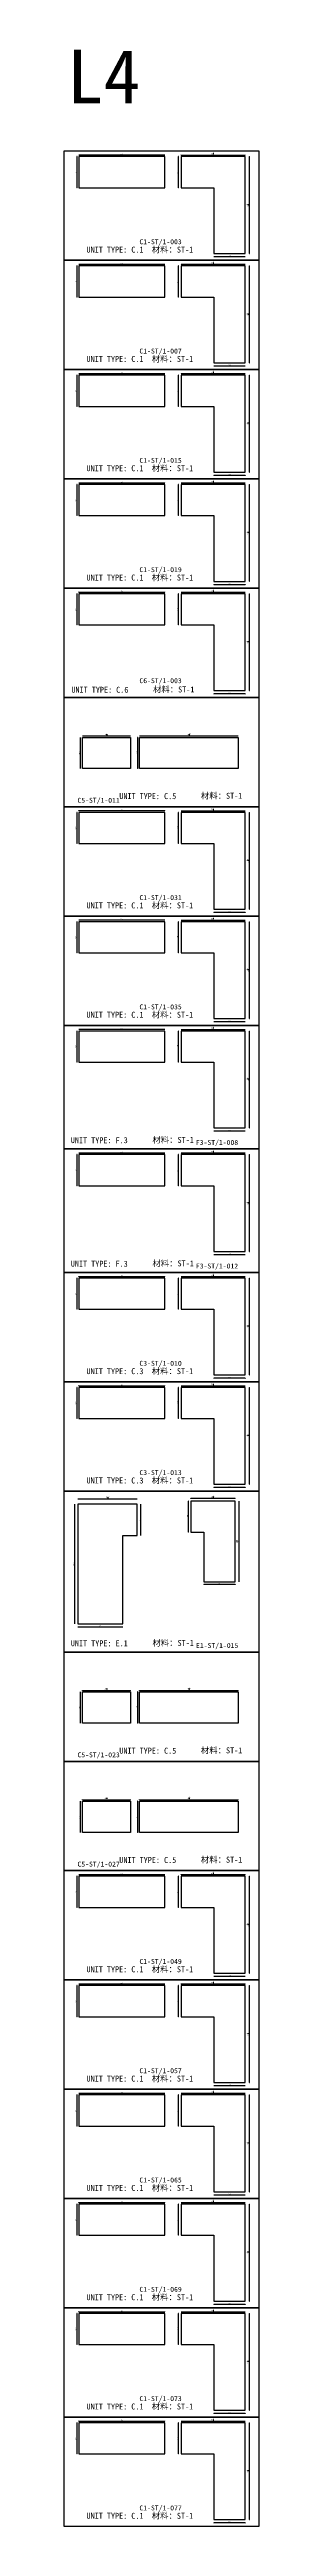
# Model space of a CAD drawing. Header units: millimetres. Extents: x -46966 to 138077, y -48408 to 2116.
# Drawn here: x 64990 to 68947, y -48408 to 2116 of the extents above; entities that cross this region are included whole.
import ezdxf
from ezdxf.enums import TextEntityAlignment as Align

# ---------------------------------------------------------------- set-up
doc = ezdxf.new("R2010")
doc.units = ezdxf.units.MM
doc.layers.add('PART_NUMBER', color=3, linetype='Continuous')
doc.styles.add('样式 1', font='')
doc.styles.get('样式 1').set_extended_font_data('NSimSun')
doc.dimstyles.new('副本 ISO-25', dxfattribs={"dimtxt": 25, "dimasz": 10, "dimexe": 1.5, "dimexo": 0.5, "dimtad": 1, "dimlfac": 0.03937, "dimlunit": 5, "dimtxsty": '样式 1', "dimblk": 'ARCHTICK', "dimcen": 2.5, "dimclrd": 256, "dimclrt": 1, "dimazin": 3, "dimtfac": 1, "dimtmove": 0, "dimatfit": 3, "dimfxlon": 1})

# ---------------------------------------------------------------- blocks, each defined once
blk = doc.blocks.new('_ArchTick')
at = {"color": 0, "linetype": 'ByBlock', "const_width": 0.15}
blk.add_lwpolyline([(-0.5, -0.5), (0.5, 0.5)], dxfattribs=at)
blk = doc.blocks.new('*D1259')
at = {"color": 0, "lineweight": -2, "transparency": 16777216}
for p, q in [((65251, -68), (65248, -68)), ((65251, -703), (65248, -703))]:
    blk.add_line(p, q, dxfattribs=at)
at = {"lineweight": -2, "transparency": 16777216}
blk.add_line((65250, -703), (65250, -68), dxfattribs=at)
at = {"layer": 'Defpoints', "color": 0, "transparency": 16777216}
for p in [(65250, -68), (65287, -68), (65287, -703)]:
    blk.add_point(p, dxfattribs=at)
at = {"lineweight": -2, "transparency": 16777216, "xscale": 10, "yscale": 10, "zscale": 10}
for p, rotation in [((65250, -68), 90), ((65250, -703), 270)]:
    blk.add_blockref('_ArchTick', p, dxfattribs=dict(at, rotation=rotation))
at = {"color": 1, "transparency": 16777216, "insert": (65236, -385), "char_height": 25, "attachment_point": 5, "rotation": 90, "style": '样式 1'}
blk.add_mtext('\\A1;25"', dxfattribs=at)
blk = doc.blocks.new('*D1260')
at = {"color": 0, "lineweight": -2, "transparency": 16777216}
for p, q in [((65287, -32), (65287, -30)), ((67039, -32), (67039, -30))]:
    blk.add_line(p, q, dxfattribs=at)
at = {"lineweight": -2, "transparency": 16777216}
blk.add_line((65287, -31), (67039, -31), dxfattribs=at)
at = {"layer": 'Defpoints', "color": 0, "transparency": 16777216}
for p in [(65287, -68), (67039, -31), (67039, -68)]:
    blk.add_point(p, dxfattribs=at)
at = {"lineweight": -2, "transparency": 16777216, "xscale": 10, "yscale": 10, "zscale": 10, "rotation": 180}
blk.add_blockref('_ArchTick', (65287, -31), dxfattribs=at)
at = {"lineweight": -2, "transparency": 16777216, "xscale": 10, "yscale": 10, "zscale": 10}
blk.add_blockref('_ArchTick', (67039, -31), dxfattribs=at)
at = {"color": 1, "transparency": 16777216, "insert": (66163, -18), "char_height": 25, "attachment_point": 5, "style": '样式 1'}
blk.add_mtext('\\A1;69"', dxfattribs=at)
blk = doc.blocks.new('*D1261')
at = {"color": 0, "lineweight": -2, "transparency": 16777216}
for p, q in [((67365, -36), (67365, -33)), ((68667, -36), (68667, -33))]:
    blk.add_line(p, q, dxfattribs=at)
at = {"lineweight": -2, "transparency": 16777216}
blk.add_line((67365, -35), (68667, -35), dxfattribs=at)
at = {"layer": 'Defpoints', "color": 0, "transparency": 16777216}
for p in [(67365, -68), (68667, -35), (68667, -68)]:
    blk.add_point(p, dxfattribs=at)
at = {"lineweight": -2, "transparency": 16777216, "xscale": 10, "yscale": 10, "zscale": 10, "rotation": 180}
blk.add_blockref('_ArchTick', (67365, -35), dxfattribs=at)
at = {"lineweight": -2, "transparency": 16777216, "xscale": 10, "yscale": 10, "zscale": 10}
blk.add_blockref('_ArchTick', (68667, -35), dxfattribs=at)
at = {"color": 1, "transparency": 16777216, "insert": (68016, -6), "char_height": 25, "attachment_point": 5, "style": '样式 1'}
blk.add_mtext('\\A1;51{\\H1x;\\S1/4;}"', dxfattribs=at)
blk = doc.blocks.new('*D1262')
at = {"color": 0, "lineweight": -2, "transparency": 16777216}
for p, q in [((67313, -68), (67310, -68)), ((67313, -703), (67310, -703))]:
    blk.add_line(p, q, dxfattribs=at)
at = {"lineweight": -2, "transparency": 16777216}
blk.add_line((67312, -703), (67312, -68), dxfattribs=at)
at = {"layer": 'Defpoints', "color": 0, "transparency": 16777216}
for p in [(67312, -68), (67365, -68), (67365, -703)]:
    blk.add_point(p, dxfattribs=at)
at = {"lineweight": -2, "transparency": 16777216, "xscale": 10, "yscale": 10, "zscale": 10}
for p, rotation in [((67312, -68), 90), ((67312, -703), 270)]:
    blk.add_blockref('_ArchTick', p, dxfattribs=dict(at, rotation=rotation))
at = {"color": 1, "transparency": 16777216, "insert": (67299, -385), "char_height": 25, "attachment_point": 5, "rotation": 90, "style": '样式 1'}
blk.add_mtext('\\A1;25"', dxfattribs=at)
blk = doc.blocks.new('*D1263')
at = {"color": 0, "lineweight": -2, "transparency": 16777216}
for p, q in [((68032, -2110), (68032, -2112)), ((68667, -2110), (68667, -2112))]:
    blk.add_line(p, q, dxfattribs=at)
at = {"lineweight": -2, "transparency": 16777216}
blk.add_line((68667, -2111), (68032, -2111), dxfattribs=at)
at = {"layer": 'Defpoints', "color": 0, "transparency": 16777216}
for p in [(68032, -2043), (68032, -2111), (68667, -2043)]:
    blk.add_point(p, dxfattribs=at)
at = {"lineweight": -2, "transparency": 16777216, "xscale": 10, "yscale": 10, "zscale": 10, "rotation": 180}
blk.add_blockref('_ArchTick', (68032, -2111), dxfattribs=at)
at = {"lineweight": -2, "transparency": 16777216, "xscale": 10, "yscale": 10, "zscale": 10}
blk.add_blockref('_ArchTick', (68667, -2111), dxfattribs=at)
at = {"color": 1, "transparency": 16777216, "insert": (68350, -2098), "char_height": 25, "attachment_point": 5, "style": '样式 1'}
blk.add_mtext('\\A1;25"', dxfattribs=at)
blk = doc.blocks.new('*D1264')
at = {"color": 0, "lineweight": -2, "transparency": 16777216}
for p, q in [((68759, -68), (68762, -68)), ((68759, -2043), (68762, -2043))]:
    blk.add_line(p, q, dxfattribs=at)
at = {"lineweight": -2, "transparency": 16777216}
blk.add_line((68760, -2043), (68760, -68), dxfattribs=at)
at = {"layer": 'Defpoints', "color": 0, "transparency": 16777216}
for p in [(68667, -68), (68760, -68), (68667, -2043)]:
    blk.add_point(p, dxfattribs=at)
at = {"lineweight": -2, "transparency": 16777216, "xscale": 10, "yscale": 10, "zscale": 10}
for p, rotation in [((68760, -68), 90), ((68760, -2043), 270)]:
    blk.add_blockref('_ArchTick', p, dxfattribs=dict(at, rotation=rotation))
at = {"color": 1, "transparency": 16777216, "insert": (68731, -1055), "char_height": 25, "attachment_point": 5, "rotation": 90, "style": '样式 1'}
blk.add_mtext('\\A1;77{\\H1x;\\S3/4;}"', dxfattribs=at)
blk = doc.blocks.new('*D1383')
at = {"color": 0, "lineweight": -2, "transparency": 16777216}
for p, q in [((65251, -2297), (65248, -2297)), ((65251, -2932), (65248, -2932))]:
    blk.add_line(p, q, dxfattribs=at)
at = {"lineweight": -2, "transparency": 16777216}
blk.add_line((65250, -2932), (65250, -2297), dxfattribs=at)
at = {"layer": 'Defpoints', "color": 0, "transparency": 16777216}
for p in [(65250, -2297), (65287, -2297), (65287, -2932)]:
    blk.add_point(p, dxfattribs=at)
at = {"lineweight": -2, "transparency": 16777216, "xscale": 10, "yscale": 10, "zscale": 10}
for p, rotation in [((65250, -2297), 90), ((65250, -2932), 270)]:
    blk.add_blockref('_ArchTick', p, dxfattribs=dict(at, rotation=rotation))
at = {"color": 1, "transparency": 16777216, "insert": (65236, -2615), "char_height": 25, "attachment_point": 5, "rotation": 90, "style": '样式 1'}
blk.add_mtext('\\A1;25"', dxfattribs=at)
blk = doc.blocks.new('*D1384')
at = {"color": 0, "lineweight": -2, "transparency": 16777216}
for p, q in [((65287, -2262), (65287, -2259)), ((67039, -2262), (67039, -2259))]:
    blk.add_line(p, q, dxfattribs=at)
at = {"lineweight": -2, "transparency": 16777216}
blk.add_line((65287, -2261), (67039, -2261), dxfattribs=at)
at = {"layer": 'Defpoints', "color": 0, "transparency": 16777216}
for p in [(65287, -2297), (67039, -2261), (67039, -2297)]:
    blk.add_point(p, dxfattribs=at)
at = {"lineweight": -2, "transparency": 16777216, "xscale": 10, "yscale": 10, "zscale": 10, "rotation": 180}
blk.add_blockref('_ArchTick', (65287, -2261), dxfattribs=at)
at = {"lineweight": -2, "transparency": 16777216, "xscale": 10, "yscale": 10, "zscale": 10}
blk.add_blockref('_ArchTick', (67039, -2261), dxfattribs=at)
at = {"color": 1, "transparency": 16777216, "insert": (66163, -2248), "char_height": 25, "attachment_point": 5, "style": '样式 1'}
blk.add_mtext('\\A1;69"', dxfattribs=at)
blk = doc.blocks.new('*D1385')
at = {"color": 0, "lineweight": -2, "transparency": 16777216}
for p, q in [((67365, -2265), (67365, -2263)), ((68667, -2265), (68667, -2263))]:
    blk.add_line(p, q, dxfattribs=at)
at = {"lineweight": -2, "transparency": 16777216}
blk.add_line((67365, -2264), (68667, -2264), dxfattribs=at)
at = {"layer": 'Defpoints', "color": 0, "transparency": 16777216}
for p in [(67365, -2297), (68667, -2264), (68667, -2297)]:
    blk.add_point(p, dxfattribs=at)
at = {"lineweight": -2, "transparency": 16777216, "xscale": 10, "yscale": 10, "zscale": 10, "rotation": 180}
blk.add_blockref('_ArchTick', (67365, -2264), dxfattribs=at)
at = {"lineweight": -2, "transparency": 16777216, "xscale": 10, "yscale": 10, "zscale": 10}
blk.add_blockref('_ArchTick', (68667, -2264), dxfattribs=at)
at = {"color": 1, "transparency": 16777216, "insert": (68016, -2235), "char_height": 25, "attachment_point": 5, "style": '样式 1'}
blk.add_mtext('\\A1;51{\\H1x;\\S1/4;}"', dxfattribs=at)
blk = doc.blocks.new('*D1386')
at = {"color": 0, "lineweight": -2, "transparency": 16777216}
for p, q in [((67313, -2297), (67310, -2297)), ((67313, -2932), (67310, -2932))]:
    blk.add_line(p, q, dxfattribs=at)
at = {"lineweight": -2, "transparency": 16777216}
blk.add_line((67312, -2932), (67312, -2297), dxfattribs=at)
at = {"layer": 'Defpoints', "color": 0, "transparency": 16777216}
for p in [(67312, -2297), (67365, -2297), (67365, -2932)]:
    blk.add_point(p, dxfattribs=at)
at = {"lineweight": -2, "transparency": 16777216, "xscale": 10, "yscale": 10, "zscale": 10}
for p, rotation in [((67312, -2297), 90), ((67312, -2932), 270)]:
    blk.add_blockref('_ArchTick', p, dxfattribs=dict(at, rotation=rotation))
at = {"color": 1, "transparency": 16777216, "insert": (67299, -2615), "char_height": 25, "attachment_point": 5, "rotation": 90, "style": '样式 1'}
blk.add_mtext('\\A1;25"', dxfattribs=at)
blk = doc.blocks.new('*D1387')
at = {"color": 0, "lineweight": -2, "transparency": 16777216}
for p, q in [((68032, -4340), (68032, -4342)), ((68667, -4340), (68667, -4342))]:
    blk.add_line(p, q, dxfattribs=at)
at = {"lineweight": -2, "transparency": 16777216}
blk.add_line((68667, -4341), (68032, -4341), dxfattribs=at)
at = {"layer": 'Defpoints', "color": 0, "transparency": 16777216}
for p in [(68032, -4272), (68032, -4341), (68667, -4272)]:
    blk.add_point(p, dxfattribs=at)
at = {"lineweight": -2, "transparency": 16777216, "xscale": 10, "yscale": 10, "zscale": 10, "rotation": 180}
blk.add_blockref('_ArchTick', (68032, -4341), dxfattribs=at)
at = {"lineweight": -2, "transparency": 16777216, "xscale": 10, "yscale": 10, "zscale": 10}
blk.add_blockref('_ArchTick', (68667, -4341), dxfattribs=at)
at = {"color": 1, "transparency": 16777216, "insert": (68350, -4327), "char_height": 25, "attachment_point": 5, "style": '样式 1'}
blk.add_mtext('\\A1;25"', dxfattribs=at)
blk = doc.blocks.new('*D1388')
at = {"color": 0, "lineweight": -2, "transparency": 16777216}
for p, q in [((68759, -2297), (68762, -2297)), ((68759, -4272), (68762, -4272))]:
    blk.add_line(p, q, dxfattribs=at)
at = {"lineweight": -2, "transparency": 16777216}
blk.add_line((68760, -4272), (68760, -2297), dxfattribs=at)
at = {"layer": 'Defpoints', "color": 0, "transparency": 16777216}
for p in [(68667, -2297), (68760, -2297), (68667, -4272)]:
    blk.add_point(p, dxfattribs=at)
at = {"lineweight": -2, "transparency": 16777216, "xscale": 10, "yscale": 10, "zscale": 10}
for p, rotation in [((68760, -2297), 90), ((68760, -4272), 270)]:
    blk.add_blockref('_ArchTick', p, dxfattribs=dict(at, rotation=rotation))
at = {"color": 1, "transparency": 16777216, "insert": (68731, -3285), "char_height": 25, "attachment_point": 5, "rotation": 90, "style": '样式 1'}
blk.add_mtext('\\A1;77{\\H1x;\\S3/4;}"', dxfattribs=at)
blk = doc.blocks.new('*D1240')
at = {"color": 0, "lineweight": -2, "transparency": 16777216}
for p, q in [((65251, -4527), (65248, -4527)), ((65251, -5162), (65248, -5162))]:
    blk.add_line(p, q, dxfattribs=at)
at = {"lineweight": -2, "transparency": 16777216}
blk.add_line((65250, -5162), (65250, -4527), dxfattribs=at)
at = {"layer": 'Defpoints', "color": 0, "transparency": 16777216}
for p in [(65250, -4527), (65287, -4527), (65287, -5162)]:
    blk.add_point(p, dxfattribs=at)
at = {"lineweight": -2, "transparency": 16777216, "xscale": 10, "yscale": 10, "zscale": 10}
for p, rotation in [((65250, -4527), 90), ((65250, -5162), 270)]:
    blk.add_blockref('_ArchTick', p, dxfattribs=dict(at, rotation=rotation))
at = {"color": 1, "transparency": 16777216, "insert": (65236, -4844), "char_height": 25, "attachment_point": 5, "rotation": 90, "style": '样式 1'}
blk.add_mtext('\\A1;25"', dxfattribs=at)
blk = doc.blocks.new('*D1241')
at = {"color": 0, "lineweight": -2, "transparency": 16777216}
for p, q in [((65287, -4491), (65287, -4489)), ((67039, -4491), (67039, -4489))]:
    blk.add_line(p, q, dxfattribs=at)
at = {"lineweight": -2, "transparency": 16777216}
blk.add_line((65287, -4490), (67039, -4490), dxfattribs=at)
at = {"layer": 'Defpoints', "color": 0, "transparency": 16777216}
for p in [(65287, -4527), (67039, -4490), (67039, -4527)]:
    blk.add_point(p, dxfattribs=at)
at = {"lineweight": -2, "transparency": 16777216, "xscale": 10, "yscale": 10, "zscale": 10, "rotation": 180}
blk.add_blockref('_ArchTick', (65287, -4490), dxfattribs=at)
at = {"lineweight": -2, "transparency": 16777216, "xscale": 10, "yscale": 10, "zscale": 10}
blk.add_blockref('_ArchTick', (67039, -4490), dxfattribs=at)
at = {"color": 1, "transparency": 16777216, "insert": (66163, -4477), "char_height": 25, "attachment_point": 5, "style": '样式 1'}
blk.add_mtext('\\A1;69"', dxfattribs=at)
blk = doc.blocks.new('*D1242')
at = {"color": 0, "lineweight": -2, "transparency": 16777216}
for p, q in [((67365, -4495), (67365, -4492)), ((68667, -4495), (68667, -4492))]:
    blk.add_line(p, q, dxfattribs=at)
at = {"lineweight": -2, "transparency": 16777216}
blk.add_line((67365, -4494), (68667, -4494), dxfattribs=at)
at = {"layer": 'Defpoints', "color": 0, "transparency": 16777216}
for p in [(67365, -4527), (68667, -4494), (68667, -4527)]:
    blk.add_point(p, dxfattribs=at)
at = {"lineweight": -2, "transparency": 16777216, "xscale": 10, "yscale": 10, "zscale": 10, "rotation": 180}
blk.add_blockref('_ArchTick', (67365, -4494), dxfattribs=at)
at = {"lineweight": -2, "transparency": 16777216, "xscale": 10, "yscale": 10, "zscale": 10}
blk.add_blockref('_ArchTick', (68667, -4494), dxfattribs=at)
at = {"color": 1, "transparency": 16777216, "insert": (68016, -4465), "char_height": 25, "attachment_point": 5, "style": '样式 1'}
blk.add_mtext('\\A1;51{\\H1x;\\S1/4;}"', dxfattribs=at)
blk = doc.blocks.new('*D1243')
at = {"color": 0, "lineweight": -2, "transparency": 16777216}
for p, q in [((67313, -4527), (67310, -4527)), ((67313, -5162), (67310, -5162))]:
    blk.add_line(p, q, dxfattribs=at)
at = {"lineweight": -2, "transparency": 16777216}
blk.add_line((67312, -5162), (67312, -4527), dxfattribs=at)
at = {"layer": 'Defpoints', "color": 0, "transparency": 16777216}
for p in [(67312, -4527), (67365, -4527), (67365, -5162)]:
    blk.add_point(p, dxfattribs=at)
at = {"lineweight": -2, "transparency": 16777216, "xscale": 10, "yscale": 10, "zscale": 10}
for p, rotation in [((67312, -4527), 90), ((67312, -5162), 270)]:
    blk.add_blockref('_ArchTick', p, dxfattribs=dict(at, rotation=rotation))
at = {"color": 1, "transparency": 16777216, "insert": (67299, -4844), "char_height": 25, "attachment_point": 5, "rotation": 90, "style": '样式 1'}
blk.add_mtext('\\A1;25"', dxfattribs=at)
blk = doc.blocks.new('*D1244')
at = {"color": 0, "lineweight": -2, "transparency": 16777216}
for p, q in [((68032, -6569), (68032, -6572)), ((68667, -6569), (68667, -6572))]:
    blk.add_line(p, q, dxfattribs=at)
at = {"lineweight": -2, "transparency": 16777216}
blk.add_line((68667, -6570), (68032, -6570), dxfattribs=at)
at = {"layer": 'Defpoints', "color": 0, "transparency": 16777216}
for p in [(68032, -6502), (68667, -6502), (68032, -6570)]:
    blk.add_point(p, dxfattribs=at)
at = {"lineweight": -2, "transparency": 16777216, "xscale": 10, "yscale": 10, "zscale": 10, "rotation": 180}
blk.add_blockref('_ArchTick', (68032, -6570), dxfattribs=at)
at = {"lineweight": -2, "transparency": 16777216, "xscale": 10, "yscale": 10, "zscale": 10}
blk.add_blockref('_ArchTick', (68667, -6570), dxfattribs=at)
at = {"color": 1, "transparency": 16777216, "insert": (68350, -6557), "char_height": 25, "attachment_point": 5, "style": '样式 1'}
blk.add_mtext('\\A1;25"', dxfattribs=at)
blk = doc.blocks.new('*D1245')
at = {"color": 0, "lineweight": -2, "transparency": 16777216}
for p, q in [((68759, -4527), (68762, -4527)), ((68759, -6502), (68762, -6502))]:
    blk.add_line(p, q, dxfattribs=at)
at = {"lineweight": -2, "transparency": 16777216}
blk.add_line((68760, -6502), (68760, -4527), dxfattribs=at)
at = {"layer": 'Defpoints', "color": 0, "transparency": 16777216}
for p in [(68667, -4527), (68760, -4527), (68667, -6502)]:
    blk.add_point(p, dxfattribs=at)
at = {"lineweight": -2, "transparency": 16777216, "xscale": 10, "yscale": 10, "zscale": 10}
for p, rotation in [((68760, -4527), 90), ((68760, -6502), 270)]:
    blk.add_blockref('_ArchTick', p, dxfattribs=dict(at, rotation=rotation))
at = {"color": 1, "transparency": 16777216, "insert": (68731, -5514), "char_height": 25, "attachment_point": 5, "rotation": 90, "style": '样式 1'}
blk.add_mtext('\\A1;77{\\H1x;\\S3/4;}"', dxfattribs=at)
blk = doc.blocks.new('*D1138')
at = {"color": 0, "lineweight": -2, "transparency": 16777216}
for p, q in [((65251, -6756), (65248, -6756)), ((65251, -7391), (65248, -7391))]:
    blk.add_line(p, q, dxfattribs=at)
at = {"lineweight": -2, "transparency": 16777216}
blk.add_line((65250, -7391), (65250, -6756), dxfattribs=at)
at = {"layer": 'Defpoints', "color": 0, "transparency": 16777216}
for p in [(65250, -6756), (65287, -6756), (65287, -7391)]:
    blk.add_point(p, dxfattribs=at)
at = {"lineweight": -2, "transparency": 16777216, "xscale": 10, "yscale": 10, "zscale": 10}
for p, rotation in [((65250, -6756), 90), ((65250, -7391), 270)]:
    blk.add_blockref('_ArchTick', p, dxfattribs=dict(at, rotation=rotation))
at = {"color": 1, "transparency": 16777216, "insert": (65236, -7074), "char_height": 25, "attachment_point": 5, "rotation": 90, "style": '样式 1'}
blk.add_mtext('\\A1;25"', dxfattribs=at)
blk = doc.blocks.new('*D1139')
at = {"color": 0, "lineweight": -2, "transparency": 16777216}
for p, q in [((65287, -6721), (65287, -6719)), ((67039, -6721), (67039, -6719))]:
    blk.add_line(p, q, dxfattribs=at)
at = {"lineweight": -2, "transparency": 16777216}
blk.add_line((65287, -6720), (67039, -6720), dxfattribs=at)
at = {"layer": 'Defpoints', "color": 0, "transparency": 16777216}
for p in [(65287, -6756), (67039, -6720), (67039, -6756)]:
    blk.add_point(p, dxfattribs=at)
at = {"lineweight": -2, "transparency": 16777216, "xscale": 10, "yscale": 10, "zscale": 10, "rotation": 180}
blk.add_blockref('_ArchTick', (65287, -6720), dxfattribs=at)
at = {"lineweight": -2, "transparency": 16777216, "xscale": 10, "yscale": 10, "zscale": 10}
blk.add_blockref('_ArchTick', (67039, -6720), dxfattribs=at)
at = {"color": 1, "transparency": 16777216, "insert": (66163, -6707), "char_height": 25, "attachment_point": 5, "style": '样式 1'}
blk.add_mtext('\\A1;69"', dxfattribs=at)
blk = doc.blocks.new('*D1140')
at = {"color": 0, "lineweight": -2, "transparency": 16777216}
for p, q in [((67365, -6724), (67365, -6722)), ((68667, -6724), (68667, -6722))]:
    blk.add_line(p, q, dxfattribs=at)
at = {"lineweight": -2, "transparency": 16777216}
blk.add_line((67365, -6723), (68667, -6723), dxfattribs=at)
at = {"layer": 'Defpoints', "color": 0, "transparency": 16777216}
for p in [(67365, -6756), (68667, -6723), (68667, -6756)]:
    blk.add_point(p, dxfattribs=at)
at = {"lineweight": -2, "transparency": 16777216, "xscale": 10, "yscale": 10, "zscale": 10, "rotation": 180}
blk.add_blockref('_ArchTick', (67365, -6723), dxfattribs=at)
at = {"lineweight": -2, "transparency": 16777216, "xscale": 10, "yscale": 10, "zscale": 10}
blk.add_blockref('_ArchTick', (68667, -6723), dxfattribs=at)
at = {"color": 1, "transparency": 16777216, "insert": (68016, -6694), "char_height": 25, "attachment_point": 5, "style": '样式 1'}
blk.add_mtext('\\A1;51{\\H1x;\\S1/4;}"', dxfattribs=at)
blk = doc.blocks.new('*D1141')
at = {"color": 0, "lineweight": -2, "transparency": 16777216}
for p, q in [((67313, -6756), (67310, -6756)), ((67313, -7391), (67310, -7391))]:
    blk.add_line(p, q, dxfattribs=at)
at = {"lineweight": -2, "transparency": 16777216}
blk.add_line((67312, -7391), (67312, -6756), dxfattribs=at)
at = {"layer": 'Defpoints', "color": 0, "transparency": 16777216}
for p in [(67312, -6756), (67365, -6756), (67365, -7391)]:
    blk.add_point(p, dxfattribs=at)
at = {"lineweight": -2, "transparency": 16777216, "xscale": 10, "yscale": 10, "zscale": 10}
for p, rotation in [((67312, -6756), 90), ((67312, -7391), 270)]:
    blk.add_blockref('_ArchTick', p, dxfattribs=dict(at, rotation=rotation))
at = {"color": 1, "transparency": 16777216, "insert": (67299, -7074), "char_height": 25, "attachment_point": 5, "rotation": 90, "style": '样式 1'}
blk.add_mtext('\\A1;25"', dxfattribs=at)
blk = doc.blocks.new('*D1142')
at = {"color": 0, "lineweight": -2, "transparency": 16777216}
for p, q in [((68032, -8799), (68032, -8801)), ((68667, -8799), (68667, -8801))]:
    blk.add_line(p, q, dxfattribs=at)
at = {"lineweight": -2, "transparency": 16777216}
blk.add_line((68667, -8800), (68032, -8800), dxfattribs=at)
at = {"layer": 'Defpoints', "color": 0, "transparency": 16777216}
for p in [(68032, -8731), (68032, -8800), (68667, -8731)]:
    blk.add_point(p, dxfattribs=at)
at = {"lineweight": -2, "transparency": 16777216, "xscale": 10, "yscale": 10, "zscale": 10, "rotation": 180}
blk.add_blockref('_ArchTick', (68032, -8800), dxfattribs=at)
at = {"lineweight": -2, "transparency": 16777216, "xscale": 10, "yscale": 10, "zscale": 10}
blk.add_blockref('_ArchTick', (68667, -8800), dxfattribs=at)
at = {"color": 1, "transparency": 16777216, "insert": (68350, -8787), "char_height": 25, "attachment_point": 5, "style": '样式 1'}
blk.add_mtext('\\A1;25"', dxfattribs=at)
blk = doc.blocks.new('*D1143')
at = {"color": 0, "lineweight": -2, "transparency": 16777216}
for p, q in [((68759, -6756), (68762, -6756)), ((68759, -8731), (68762, -8731))]:
    blk.add_line(p, q, dxfattribs=at)
at = {"lineweight": -2, "transparency": 16777216}
blk.add_line((68760, -8731), (68760, -6756), dxfattribs=at)
at = {"layer": 'Defpoints', "color": 0, "transparency": 16777216}
for p in [(68667, -6756), (68760, -6756), (68667, -8731)]:
    blk.add_point(p, dxfattribs=at)
at = {"lineweight": -2, "transparency": 16777216, "xscale": 10, "yscale": 10, "zscale": 10}
for p, rotation in [((68760, -6756), 90), ((68760, -8731), 270)]:
    blk.add_blockref('_ArchTick', p, dxfattribs=dict(at, rotation=rotation))
at = {"color": 1, "transparency": 16777216, "insert": (68731, -7744), "char_height": 25, "attachment_point": 5, "rotation": 90, "style": '样式 1'}
blk.add_mtext('\\A1;77{\\H1x;\\S3/4;}"', dxfattribs=at)
blk = doc.blocks.new('*D1316')
at = {"color": 0, "lineweight": -2, "transparency": 16777216}
for p, q in [((65359, -11884), (65359, -11881)), ((66337, -11884), (66337, -11881))]:
    blk.add_line(p, q, dxfattribs=at)
at = {"lineweight": -2, "transparency": 16777216}
blk.add_line((65359, -11883), (66337, -11883), dxfattribs=at)
at = {"layer": 'Defpoints', "color": 0, "transparency": 16777216}
for p in [(65359, -11915), (66337, -11883), (66337, -11915)]:
    blk.add_point(p, dxfattribs=at)
at = {"lineweight": -2, "transparency": 16777216, "xscale": 10, "yscale": 10, "zscale": 10, "rotation": 180}
blk.add_blockref('_ArchTick', (65359, -11883), dxfattribs=at)
at = {"lineweight": -2, "transparency": 16777216, "xscale": 10, "yscale": 10, "zscale": 10}
blk.add_blockref('_ArchTick', (66337, -11883), dxfattribs=at)
at = {"color": 1, "transparency": 16777216, "insert": (65848, -11854), "char_height": 25, "attachment_point": 5, "style": '样式 1'}
blk.add_mtext('\\A1;38{\\H1x;\\S1/2;}"', dxfattribs=at)
blk = doc.blocks.new('*D1317')
at = {"color": 0, "lineweight": -2, "transparency": 16777216}
for p, q in [((65317, -11915), (65315, -11915)), ((65317, -12550), (65315, -12550))]:
    blk.add_line(p, q, dxfattribs=at)
at = {"lineweight": -2, "transparency": 16777216}
blk.add_line((65316, -11915), (65316, -12550), dxfattribs=at)
at = {"layer": 'Defpoints', "color": 0, "transparency": 16777216}
for p in [(65359, -11915), (65316, -12550), (65359, -12550)]:
    blk.add_point(p, dxfattribs=at)
at = {"lineweight": -2, "transparency": 16777216, "xscale": 10, "yscale": 10, "zscale": 10}
for p, rotation in [((65316, -11915), 90), ((65316, -12550), 270)]:
    blk.add_blockref('_ArchTick', p, dxfattribs=dict(at, rotation=rotation))
at = {"color": 1, "transparency": 16777216, "insert": (65303, -12233), "char_height": 25, "attachment_point": 5, "rotation": 90, "style": '样式 1'}
blk.add_mtext('\\A1;25"', dxfattribs=at)
blk = doc.blocks.new('*D1318')
at = {"color": 0, "lineweight": -2, "transparency": 16777216}
for p, q in [((66524, -11884), (66524, -11881)), ((68524, -11884), (68524, -11881))]:
    blk.add_line(p, q, dxfattribs=at)
at = {"lineweight": -2, "transparency": 16777216}
blk.add_line((66524, -11883), (68524, -11883), dxfattribs=at)
at = {"layer": 'Defpoints', "color": 0, "transparency": 16777216}
for p in [(66524, -11915), (68524, -11883), (68524, -11915)]:
    blk.add_point(p, dxfattribs=at)
at = {"lineweight": -2, "transparency": 16777216, "xscale": 10, "yscale": 10, "zscale": 10, "rotation": 180}
blk.add_blockref('_ArchTick', (66524, -11883), dxfattribs=at)
at = {"lineweight": -2, "transparency": 16777216, "xscale": 10, "yscale": 10, "zscale": 10}
blk.add_blockref('_ArchTick', (68524, -11883), dxfattribs=at)
at = {"color": 1, "transparency": 16777216, "insert": (67524, -11854), "char_height": 25, "attachment_point": 5, "style": '样式 1'}
blk.add_mtext('\\A1;78{\\H1x;\\S3/4;}"', dxfattribs=at)
blk = doc.blocks.new('*D1319')
at = {"color": 0, "lineweight": -2, "transparency": 16777216}
for p, q in [((66486, -11915), (66483, -11915)), ((66486, -12550), (66483, -12550))]:
    blk.add_line(p, q, dxfattribs=at)
at = {"lineweight": -2, "transparency": 16777216}
blk.add_line((66485, -12550), (66485, -11915), dxfattribs=at)
at = {"layer": 'Defpoints', "color": 0, "transparency": 16777216}
for p in [(66485, -11915), (66524, -11915), (66524, -12550)]:
    blk.add_point(p, dxfattribs=at)
at = {"lineweight": -2, "transparency": 16777216, "xscale": 10, "yscale": 10, "zscale": 10}
for p, rotation in [((66485, -11915), 90), ((66485, -12550), 270)]:
    blk.add_blockref('_ArchTick', p, dxfattribs=dict(at, rotation=rotation))
at = {"color": 1, "transparency": 16777216, "insert": (66472, -12233), "char_height": 25, "attachment_point": 5, "rotation": 90, "style": '样式 1'}
blk.add_mtext('\\A1;25"', dxfattribs=at)
blk = doc.blocks.new('*D1324')
at = {"color": 0, "lineweight": -2, "transparency": 16777216}
for p, q in [((65251, -8986), (65248, -8986)), ((65251, -9621), (65248, -9621))]:
    blk.add_line(p, q, dxfattribs=at)
at = {"lineweight": -2, "transparency": 16777216}
blk.add_line((65250, -9621), (65250, -8986), dxfattribs=at)
at = {"layer": 'Defpoints', "color": 0, "transparency": 16777216}
for p in [(65250, -8986), (65287, -8986), (65287, -9621)]:
    blk.add_point(p, dxfattribs=at)
at = {"lineweight": -2, "transparency": 16777216, "xscale": 10, "yscale": 10, "zscale": 10}
for p, rotation in [((65250, -8986), 90), ((65250, -9621), 270)]:
    blk.add_blockref('_ArchTick', p, dxfattribs=dict(at, rotation=rotation))
at = {"color": 1, "transparency": 16777216, "insert": (65236, -9303), "char_height": 25, "attachment_point": 5, "rotation": 90, "style": '样式 1'}
blk.add_mtext('\\A1;25"', dxfattribs=at)
blk = doc.blocks.new('*D1325')
at = {"color": 0, "lineweight": -2, "transparency": 16777216}
for p, q in [((65287, -8951), (65287, -8948)), ((67039, -8951), (67039, -8948))]:
    blk.add_line(p, q, dxfattribs=at)
at = {"lineweight": -2, "transparency": 16777216}
blk.add_line((65287, -8950), (67039, -8950), dxfattribs=at)
at = {"layer": 'Defpoints', "color": 0, "transparency": 16777216}
for p in [(65287, -8986), (67039, -8950), (67039, -8986)]:
    blk.add_point(p, dxfattribs=at)
at = {"lineweight": -2, "transparency": 16777216, "xscale": 10, "yscale": 10, "zscale": 10, "rotation": 180}
blk.add_blockref('_ArchTick', (65287, -8950), dxfattribs=at)
at = {"lineweight": -2, "transparency": 16777216, "xscale": 10, "yscale": 10, "zscale": 10}
blk.add_blockref('_ArchTick', (67039, -8950), dxfattribs=at)
at = {"color": 1, "transparency": 16777216, "insert": (66163, -8936), "char_height": 25, "attachment_point": 5, "style": '样式 1'}
blk.add_mtext('\\A1;69"', dxfattribs=at)
blk = doc.blocks.new('*D1326')
at = {"color": 0, "lineweight": -2, "transparency": 16777216}
for p, q in [((67365, -8954), (67365, -8951)), ((68667, -8954), (68667, -8951))]:
    blk.add_line(p, q, dxfattribs=at)
at = {"lineweight": -2, "transparency": 16777216}
blk.add_line((67365, -8953), (68667, -8953), dxfattribs=at)
at = {"layer": 'Defpoints', "color": 0, "transparency": 16777216}
for p in [(67365, -8986), (68667, -8953), (68667, -8986)]:
    blk.add_point(p, dxfattribs=at)
at = {"lineweight": -2, "transparency": 16777216, "xscale": 10, "yscale": 10, "zscale": 10, "rotation": 180}
blk.add_blockref('_ArchTick', (67365, -8953), dxfattribs=at)
at = {"lineweight": -2, "transparency": 16777216, "xscale": 10, "yscale": 10, "zscale": 10}
blk.add_blockref('_ArchTick', (68667, -8953), dxfattribs=at)
at = {"color": 1, "transparency": 16777216, "insert": (68016, -8924), "char_height": 25, "attachment_point": 5, "style": '样式 1'}
blk.add_mtext('\\A1;51{\\H1x;\\S1/4;}"', dxfattribs=at)
blk = doc.blocks.new('*D1327')
at = {"color": 0, "lineweight": -2, "transparency": 16777216}
for p, q in [((67313, -8986), (67310, -8986)), ((67313, -9621), (67310, -9621))]:
    blk.add_line(p, q, dxfattribs=at)
at = {"lineweight": -2, "transparency": 16777216}
blk.add_line((67312, -9621), (67312, -8986), dxfattribs=at)
at = {"layer": 'Defpoints', "color": 0, "transparency": 16777216}
for p in [(67312, -8986), (67365, -8986), (67365, -9621)]:
    blk.add_point(p, dxfattribs=at)
at = {"lineweight": -2, "transparency": 16777216, "xscale": 10, "yscale": 10, "zscale": 10}
for p, rotation in [((67312, -8986), 90), ((67312, -9621), 270)]:
    blk.add_blockref('_ArchTick', p, dxfattribs=dict(at, rotation=rotation))
at = {"color": 1, "transparency": 16777216, "insert": (67299, -9303), "char_height": 25, "attachment_point": 5, "rotation": 90, "style": '样式 1'}
blk.add_mtext('\\A1;25"', dxfattribs=at)
blk = doc.blocks.new('*D1328')
at = {"color": 0, "lineweight": -2, "transparency": 16777216}
for p, q in [((68032, -11028), (68032, -11031)), ((68667, -11028), (68667, -11031))]:
    blk.add_line(p, q, dxfattribs=at)
at = {"lineweight": -2, "transparency": 16777216}
blk.add_line((68667, -11029), (68032, -11029), dxfattribs=at)
at = {"layer": 'Defpoints', "color": 0, "transparency": 16777216}
for p in [(68032, -10961), (68032, -11029), (68667, -10961)]:
    blk.add_point(p, dxfattribs=at)
at = {"lineweight": -2, "transparency": 16777216, "xscale": 10, "yscale": 10, "zscale": 10, "rotation": 180}
blk.add_blockref('_ArchTick', (68032, -11029), dxfattribs=at)
at = {"lineweight": -2, "transparency": 16777216, "xscale": 10, "yscale": 10, "zscale": 10}
blk.add_blockref('_ArchTick', (68667, -11029), dxfattribs=at)
at = {"color": 1, "transparency": 16777216, "insert": (68350, -11016), "char_height": 25, "attachment_point": 5, "style": '样式 1'}
blk.add_mtext('\\A1;25"', dxfattribs=at)
blk = doc.blocks.new('*D1329')
at = {"color": 0, "lineweight": -2, "transparency": 16777216}
for p, q in [((68759, -8986), (68762, -8986)), ((68759, -10961), (68762, -10961))]:
    blk.add_line(p, q, dxfattribs=at)
at = {"lineweight": -2, "transparency": 16777216}
blk.add_line((68760, -10961), (68760, -8986), dxfattribs=at)
at = {"layer": 'Defpoints', "color": 0, "transparency": 16777216}
for p in [(68667, -8986), (68760, -8986), (68667, -10961)]:
    blk.add_point(p, dxfattribs=at)
at = {"lineweight": -2, "transparency": 16777216, "xscale": 10, "yscale": 10, "zscale": 10}
for p, rotation in [((68760, -8986), 90), ((68760, -10961), 270)]:
    blk.add_blockref('_ArchTick', p, dxfattribs=dict(at, rotation=rotation))
at = {"color": 1, "transparency": 16777216, "insert": (68731, -9973), "char_height": 25, "attachment_point": 5, "rotation": 90, "style": '样式 1'}
blk.add_mtext('\\A1;77{\\H1x;\\S3/4;}"', dxfattribs=at)
blk = doc.blocks.new('*D1148')
at = {"color": 0, "lineweight": -2, "transparency": 16777216}
for p, q in [((65251, -13445), (65248, -13445)), ((65251, -14080), (65248, -14080))]:
    blk.add_line(p, q, dxfattribs=at)
at = {"lineweight": -2, "transparency": 16777216}
blk.add_line((65250, -14080), (65250, -13445), dxfattribs=at)
at = {"layer": 'Defpoints', "color": 0, "transparency": 16777216}
for p in [(65250, -13445), (65287, -13445), (65287, -14080)]:
    blk.add_point(p, dxfattribs=at)
at = {"lineweight": -2, "transparency": 16777216, "xscale": 10, "yscale": 10, "zscale": 10}
for p, rotation in [((65250, -13445), 90), ((65250, -14080), 270)]:
    blk.add_blockref('_ArchTick', p, dxfattribs=dict(at, rotation=rotation))
at = {"color": 1, "transparency": 16777216, "insert": (65236, -13763), "char_height": 25, "attachment_point": 5, "rotation": 90, "style": '样式 1'}
blk.add_mtext('\\A1;25"', dxfattribs=at)
blk = doc.blocks.new('*D1149')
at = {"color": 0, "lineweight": -2, "transparency": 16777216}
for p, q in [((65287, -13410), (65287, -13407)), ((67039, -13410), (67039, -13407))]:
    blk.add_line(p, q, dxfattribs=at)
at = {"lineweight": -2, "transparency": 16777216}
blk.add_line((65287, -13409), (67039, -13409), dxfattribs=at)
at = {"layer": 'Defpoints', "color": 0, "transparency": 16777216}
for p in [(65287, -13445), (67039, -13409), (67039, -13445)]:
    blk.add_point(p, dxfattribs=at)
at = {"lineweight": -2, "transparency": 16777216, "xscale": 10, "yscale": 10, "zscale": 10, "rotation": 180}
blk.add_blockref('_ArchTick', (65287, -13409), dxfattribs=at)
at = {"lineweight": -2, "transparency": 16777216, "xscale": 10, "yscale": 10, "zscale": 10}
blk.add_blockref('_ArchTick', (67039, -13409), dxfattribs=at)
at = {"color": 1, "transparency": 16777216, "insert": (66163, -13396), "char_height": 25, "attachment_point": 5, "style": '样式 1'}
blk.add_mtext('\\A1;69"', dxfattribs=at)
blk = doc.blocks.new('*D1150')
at = {"color": 0, "lineweight": -2, "transparency": 16777216}
for p, q in [((67365, -13413), (67365, -13410)), ((68667, -13413), (68667, -13410))]:
    blk.add_line(p, q, dxfattribs=at)
at = {"lineweight": -2, "transparency": 16777216}
blk.add_line((67365, -13412), (68667, -13412), dxfattribs=at)
at = {"layer": 'Defpoints', "color": 0, "transparency": 16777216}
for p in [(67365, -13445), (68667, -13412), (68667, -13445)]:
    blk.add_point(p, dxfattribs=at)
at = {"lineweight": -2, "transparency": 16777216, "xscale": 10, "yscale": 10, "zscale": 10, "rotation": 180}
blk.add_blockref('_ArchTick', (67365, -13412), dxfattribs=at)
at = {"lineweight": -2, "transparency": 16777216, "xscale": 10, "yscale": 10, "zscale": 10}
blk.add_blockref('_ArchTick', (68667, -13412), dxfattribs=at)
at = {"color": 1, "transparency": 16777216, "insert": (68016, -13383), "char_height": 25, "attachment_point": 5, "style": '样式 1'}
blk.add_mtext('\\A1;51{\\H1x;\\S1/4;}"', dxfattribs=at)
blk = doc.blocks.new('*D1151')
at = {"color": 0, "lineweight": -2, "transparency": 16777216}
for p, q in [((67313, -13445), (67310, -13445)), ((67313, -14080), (67310, -14080))]:
    blk.add_line(p, q, dxfattribs=at)
at = {"lineweight": -2, "transparency": 16777216}
blk.add_line((67312, -14080), (67312, -13445), dxfattribs=at)
at = {"layer": 'Defpoints', "color": 0, "transparency": 16777216}
for p in [(67312, -13445), (67365, -13445), (67365, -14080)]:
    blk.add_point(p, dxfattribs=at)
at = {"lineweight": -2, "transparency": 16777216, "xscale": 10, "yscale": 10, "zscale": 10}
for p, rotation in [((67312, -13445), 90), ((67312, -14080), 270)]:
    blk.add_blockref('_ArchTick', p, dxfattribs=dict(at, rotation=rotation))
at = {"color": 1, "transparency": 16777216, "insert": (67299, -13763), "char_height": 25, "attachment_point": 5, "rotation": 90, "style": '样式 1'}
blk.add_mtext('\\A1;25"', dxfattribs=at)
blk = doc.blocks.new('*D1152')
at = {"color": 0, "lineweight": -2, "transparency": 16777216}
for p, q in [((68032, -15487), (68032, -15490)), ((68667, -15487), (68667, -15490))]:
    blk.add_line(p, q, dxfattribs=at)
at = {"lineweight": -2, "transparency": 16777216}
blk.add_line((68667, -15488), (68032, -15488), dxfattribs=at)
at = {"layer": 'Defpoints', "color": 0, "transparency": 16777216}
for p in [(68032, -15420), (68032, -15488), (68667, -15420)]:
    blk.add_point(p, dxfattribs=at)
at = {"lineweight": -2, "transparency": 16777216, "xscale": 10, "yscale": 10, "zscale": 10, "rotation": 180}
blk.add_blockref('_ArchTick', (68032, -15488), dxfattribs=at)
at = {"lineweight": -2, "transparency": 16777216, "xscale": 10, "yscale": 10, "zscale": 10}
blk.add_blockref('_ArchTick', (68667, -15488), dxfattribs=at)
at = {"color": 1, "transparency": 16777216, "insert": (68350, -15475), "char_height": 25, "attachment_point": 5, "style": '样式 1'}
blk.add_mtext('\\A1;25"', dxfattribs=at)
blk = doc.blocks.new('*D1153')
at = {"color": 0, "lineweight": -2, "transparency": 16777216}
for p, q in [((68759, -13445), (68762, -13445)), ((68759, -15420), (68762, -15420))]:
    blk.add_line(p, q, dxfattribs=at)
at = {"lineweight": -2, "transparency": 16777216}
blk.add_line((68760, -15420), (68760, -13445), dxfattribs=at)
at = {"layer": 'Defpoints', "color": 0, "transparency": 16777216}
for p in [(68667, -13445), (68760, -13445), (68667, -15420)]:
    blk.add_point(p, dxfattribs=at)
at = {"lineweight": -2, "transparency": 16777216, "xscale": 10, "yscale": 10, "zscale": 10}
for p, rotation in [((68760, -13445), 90), ((68760, -15420), 270)]:
    blk.add_blockref('_ArchTick', p, dxfattribs=dict(at, rotation=rotation))
at = {"color": 1, "transparency": 16777216, "insert": (68731, -14432), "char_height": 25, "attachment_point": 5, "rotation": 90, "style": '样式 1'}
blk.add_mtext('\\A1;77{\\H1x;\\S3/4;}"', dxfattribs=at)
blk = doc.blocks.new('*D1437')
at = {"color": 0, "lineweight": -2, "transparency": 16777216}
for p, q in [((65251, -15675), (65248, -15675)), ((65251, -16310), (65248, -16310))]:
    blk.add_line(p, q, dxfattribs=at)
at = {"lineweight": -2, "transparency": 16777216}
blk.add_line((65250, -16310), (65250, -15675), dxfattribs=at)
at = {"layer": 'Defpoints', "color": 0, "transparency": 16777216}
for p in [(65250, -15675), (65287, -15675), (65287, -16310)]:
    blk.add_point(p, dxfattribs=at)
at = {"lineweight": -2, "transparency": 16777216, "xscale": 10, "yscale": 10, "zscale": 10}
for p, rotation in [((65250, -15675), 90), ((65250, -16310), 270)]:
    blk.add_blockref('_ArchTick', p, dxfattribs=dict(at, rotation=rotation))
at = {"color": 1, "transparency": 16777216, "insert": (65236, -15992), "char_height": 25, "attachment_point": 5, "rotation": 90, "style": '样式 1'}
blk.add_mtext('\\A1;25"', dxfattribs=at)
blk = doc.blocks.new('*D1438')
at = {"color": 0, "lineweight": -2, "transparency": 16777216}
for p, q in [((65287, -15639), (65287, -15637)), ((67039, -15639), (67039, -15637))]:
    blk.add_line(p, q, dxfattribs=at)
at = {"lineweight": -2, "transparency": 16777216}
blk.add_line((65287, -15638), (67039, -15638), dxfattribs=at)
at = {"layer": 'Defpoints', "color": 0, "transparency": 16777216}
for p in [(67039, -15638), (65287, -15675), (67039, -15675)]:
    blk.add_point(p, dxfattribs=at)
at = {"lineweight": -2, "transparency": 16777216, "xscale": 10, "yscale": 10, "zscale": 10, "rotation": 180}
blk.add_blockref('_ArchTick', (65287, -15638), dxfattribs=at)
at = {"lineweight": -2, "transparency": 16777216, "xscale": 10, "yscale": 10, "zscale": 10}
blk.add_blockref('_ArchTick', (67039, -15638), dxfattribs=at)
at = {"color": 1, "transparency": 16777216, "insert": (66163, -15625), "char_height": 25, "attachment_point": 5, "style": '样式 1'}
blk.add_mtext('\\A1;69"', dxfattribs=at)
blk = doc.blocks.new('*D1439')
at = {"color": 0, "lineweight": -2, "transparency": 16777216}
for p, q in [((67365, -15643), (67365, -15640)), ((68667, -15643), (68667, -15640))]:
    blk.add_line(p, q, dxfattribs=at)
at = {"lineweight": -2, "transparency": 16777216}
blk.add_line((67365, -15642), (68667, -15642), dxfattribs=at)
at = {"layer": 'Defpoints', "color": 0, "transparency": 16777216}
for p in [(68667, -15642), (67365, -15675), (68667, -15675)]:
    blk.add_point(p, dxfattribs=at)
at = {"lineweight": -2, "transparency": 16777216, "xscale": 10, "yscale": 10, "zscale": 10, "rotation": 180}
blk.add_blockref('_ArchTick', (67365, -15642), dxfattribs=at)
at = {"lineweight": -2, "transparency": 16777216, "xscale": 10, "yscale": 10, "zscale": 10}
blk.add_blockref('_ArchTick', (68667, -15642), dxfattribs=at)
at = {"color": 1, "transparency": 16777216, "insert": (68016, -15612), "char_height": 25, "attachment_point": 5, "style": '样式 1'}
blk.add_mtext('\\A1;51{\\H1x;\\S1/4;}"', dxfattribs=at)
blk = doc.blocks.new('*D1440')
at = {"color": 0, "lineweight": -2, "transparency": 16777216}
for p, q in [((67313, -15675), (67310, -15675)), ((67313, -16310), (67310, -16310))]:
    blk.add_line(p, q, dxfattribs=at)
at = {"lineweight": -2, "transparency": 16777216}
blk.add_line((67312, -16310), (67312, -15675), dxfattribs=at)
at = {"layer": 'Defpoints', "color": 0, "transparency": 16777216}
for p in [(67312, -15675), (67365, -15675), (67365, -16310)]:
    blk.add_point(p, dxfattribs=at)
at = {"lineweight": -2, "transparency": 16777216, "xscale": 10, "yscale": 10, "zscale": 10}
for p, rotation in [((67312, -15675), 90), ((67312, -16310), 270)]:
    blk.add_blockref('_ArchTick', p, dxfattribs=dict(at, rotation=rotation))
at = {"color": 1, "transparency": 16777216, "insert": (67299, -15992), "char_height": 25, "attachment_point": 5, "rotation": 90, "style": '样式 1'}
blk.add_mtext('\\A1;25"', dxfattribs=at)
blk = doc.blocks.new('*D1441')
at = {"color": 0, "lineweight": -2, "transparency": 16777216}
for p, q in [((68032, -17717), (68032, -17719)), ((68667, -17717), (68667, -17719))]:
    blk.add_line(p, q, dxfattribs=at)
at = {"lineweight": -2, "transparency": 16777216}
blk.add_line((68667, -17718), (68032, -17718), dxfattribs=at)
at = {"layer": 'Defpoints', "color": 0, "transparency": 16777216}
for p in [(68032, -17649), (68667, -17649), (68032, -17718)]:
    blk.add_point(p, dxfattribs=at)
at = {"lineweight": -2, "transparency": 16777216, "xscale": 10, "yscale": 10, "zscale": 10, "rotation": 180}
blk.add_blockref('_ArchTick', (68032, -17718), dxfattribs=at)
at = {"lineweight": -2, "transparency": 16777216, "xscale": 10, "yscale": 10, "zscale": 10}
blk.add_blockref('_ArchTick', (68667, -17718), dxfattribs=at)
at = {"color": 1, "transparency": 16777216, "insert": (68350, -17705), "char_height": 25, "attachment_point": 5, "style": '样式 1'}
blk.add_mtext('\\A1;25"', dxfattribs=at)
blk = doc.blocks.new('*D1442')
at = {"color": 0, "lineweight": -2, "transparency": 16777216}
for p, q in [((68759, -15675), (68762, -15675)), ((68759, -17649), (68762, -17649))]:
    blk.add_line(p, q, dxfattribs=at)
at = {"lineweight": -2, "transparency": 16777216}
blk.add_line((68760, -17649), (68760, -15675), dxfattribs=at)
at = {"layer": 'Defpoints', "color": 0, "transparency": 16777216}
for p in [(68667, -15675), (68760, -15675), (68667, -17649)]:
    blk.add_point(p, dxfattribs=at)
at = {"lineweight": -2, "transparency": 16777216, "xscale": 10, "yscale": 10, "zscale": 10}
for p, rotation in [((68760, -15675), 90), ((68760, -17649), 270)]:
    blk.add_blockref('_ArchTick', p, dxfattribs=dict(at, rotation=rotation))
at = {"color": 1, "transparency": 16777216, "insert": (68731, -16662), "char_height": 25, "attachment_point": 5, "rotation": 90, "style": '样式 1'}
blk.add_mtext('\\A1;77{\\H1x;\\S3/4;}"', dxfattribs=at)
blk = doc.blocks.new('*D1172')
at = {"color": 0, "lineweight": -2, "transparency": 16777216}
for p, q in [((65251, -17904), (65248, -17904)), ((65251, -18539), (65248, -18539))]:
    blk.add_line(p, q, dxfattribs=at)
at = {"lineweight": -2, "transparency": 16777216}
blk.add_line((65250, -18539), (65250, -17904), dxfattribs=at)
at = {"layer": 'Defpoints', "color": 0, "transparency": 16777216}
for p in [(65250, -17904), (65287, -17904), (65287, -18539)]:
    blk.add_point(p, dxfattribs=at)
at = {"lineweight": -2, "transparency": 16777216, "xscale": 10, "yscale": 10, "zscale": 10}
for p, rotation in [((65250, -17904), 90), ((65250, -18539), 270)]:
    blk.add_blockref('_ArchTick', p, dxfattribs=dict(at, rotation=rotation))
at = {"color": 1, "transparency": 16777216, "insert": (65236, -18222), "char_height": 25, "attachment_point": 5, "rotation": 90, "style": '样式 1'}
blk.add_mtext('\\A1;25"', dxfattribs=at)
blk = doc.blocks.new('*D1173')
at = {"color": 0, "lineweight": -2, "transparency": 16777216}
for p, q in [((65287, -17869), (65287, -17866)), ((67039, -17869), (67039, -17866))]:
    blk.add_line(p, q, dxfattribs=at)
at = {"lineweight": -2, "transparency": 16777216}
blk.add_line((65287, -17868), (67039, -17868), dxfattribs=at)
at = {"layer": 'Defpoints', "color": 0, "transparency": 16777216}
for p in [(65287, -17904), (67039, -17868), (67039, -17904)]:
    blk.add_point(p, dxfattribs=at)
at = {"lineweight": -2, "transparency": 16777216, "xscale": 10, "yscale": 10, "zscale": 10, "rotation": 180}
blk.add_blockref('_ArchTick', (65287, -17868), dxfattribs=at)
at = {"lineweight": -2, "transparency": 16777216, "xscale": 10, "yscale": 10, "zscale": 10}
blk.add_blockref('_ArchTick', (67039, -17868), dxfattribs=at)
at = {"color": 1, "transparency": 16777216, "insert": (66163, -17855), "char_height": 25, "attachment_point": 5, "style": '样式 1'}
blk.add_mtext('\\A1;69"', dxfattribs=at)
blk = doc.blocks.new('*D1174')
at = {"color": 0, "lineweight": -2, "transparency": 16777216}
for p, q in [((67365, -17872), (67365, -17870)), ((68667, -17872), (68667, -17870))]:
    blk.add_line(p, q, dxfattribs=at)
at = {"lineweight": -2, "transparency": 16777216}
blk.add_line((67365, -17871), (68667, -17871), dxfattribs=at)
at = {"layer": 'Defpoints', "color": 0, "transparency": 16777216}
for p in [(67365, -17904), (68667, -17871), (68667, -17904)]:
    blk.add_point(p, dxfattribs=at)
at = {"lineweight": -2, "transparency": 16777216, "xscale": 10, "yscale": 10, "zscale": 10, "rotation": 180}
blk.add_blockref('_ArchTick', (67365, -17871), dxfattribs=at)
at = {"lineweight": -2, "transparency": 16777216, "xscale": 10, "yscale": 10, "zscale": 10}
blk.add_blockref('_ArchTick', (68667, -17871), dxfattribs=at)
at = {"color": 1, "transparency": 16777216, "insert": (68016, -17842), "char_height": 25, "attachment_point": 5, "style": '样式 1'}
blk.add_mtext('\\A1;51{\\H1x;\\S1/4;}"', dxfattribs=at)
blk = doc.blocks.new('*D1175')
at = {"color": 0, "lineweight": -2, "transparency": 16777216}
for p, q in [((67313, -17904), (67310, -17904)), ((67313, -18539), (67310, -18539))]:
    blk.add_line(p, q, dxfattribs=at)
at = {"lineweight": -2, "transparency": 16777216}
blk.add_line((67312, -18539), (67312, -17904), dxfattribs=at)
at = {"layer": 'Defpoints', "color": 0, "transparency": 16777216}
for p in [(67312, -17904), (67365, -17904), (67365, -18539)]:
    blk.add_point(p, dxfattribs=at)
at = {"lineweight": -2, "transparency": 16777216, "xscale": 10, "yscale": 10, "zscale": 10}
for p, rotation in [((67312, -17904), 90), ((67312, -18539), 270)]:
    blk.add_blockref('_ArchTick', p, dxfattribs=dict(at, rotation=rotation))
at = {"color": 1, "transparency": 16777216, "insert": (67299, -18222), "char_height": 25, "attachment_point": 5, "rotation": 90, "style": '样式 1'}
blk.add_mtext('\\A1;25"', dxfattribs=at)
blk = doc.blocks.new('*D1176')
at = {"color": 0, "lineweight": -2, "transparency": 16777216}
for p, q in [((68032, -19946), (68032, -19949)), ((68667, -19946), (68667, -19949))]:
    blk.add_line(p, q, dxfattribs=at)
at = {"lineweight": -2, "transparency": 16777216}
blk.add_line((68667, -19947), (68032, -19947), dxfattribs=at)
at = {"layer": 'Defpoints', "color": 0, "transparency": 16777216}
for p in [(68032, -19879), (68032, -19947), (68667, -19879)]:
    blk.add_point(p, dxfattribs=at)
at = {"lineweight": -2, "transparency": 16777216, "xscale": 10, "yscale": 10, "zscale": 10, "rotation": 180}
blk.add_blockref('_ArchTick', (68032, -19947), dxfattribs=at)
at = {"lineweight": -2, "transparency": 16777216, "xscale": 10, "yscale": 10, "zscale": 10}
blk.add_blockref('_ArchTick', (68667, -19947), dxfattribs=at)
at = {"color": 1, "transparency": 16777216, "insert": (68350, -19934), "char_height": 25, "attachment_point": 5, "style": '样式 1'}
blk.add_mtext('\\A1;25"', dxfattribs=at)
blk = doc.blocks.new('*D1177')
at = {"color": 0, "lineweight": -2, "transparency": 16777216}
for p, q in [((68759, -17904), (68762, -17904)), ((68759, -19879), (68762, -19879))]:
    blk.add_line(p, q, dxfattribs=at)
at = {"lineweight": -2, "transparency": 16777216}
blk.add_line((68760, -19879), (68760, -17904), dxfattribs=at)
at = {"layer": 'Defpoints', "color": 0, "transparency": 16777216}
for p in [(68667, -17904), (68760, -17904), (68667, -19879)]:
    blk.add_point(p, dxfattribs=at)
at = {"lineweight": -2, "transparency": 16777216, "xscale": 10, "yscale": 10, "zscale": 10}
for p, rotation in [((68760, -17904), 90), ((68760, -19879), 270)]:
    blk.add_blockref('_ArchTick', p, dxfattribs=dict(at, rotation=rotation))
at = {"color": 1, "transparency": 16777216, "insert": (68731, -18892), "char_height": 25, "attachment_point": 5, "rotation": 90, "style": '样式 1'}
blk.add_mtext('\\A1;77{\\H1x;\\S3/4;}"', dxfattribs=at)
blk = doc.blocks.new('*D1447')
at = {"color": 0, "lineweight": -2, "transparency": 16777216}
for p, q in [((65251, -20425), (65248, -20425)), ((65251, -21060), (65248, -21060))]:
    blk.add_line(p, q, dxfattribs=at)
at = {"lineweight": -2, "transparency": 16777216}
blk.add_line((65250, -21060), (65250, -20425), dxfattribs=at)
at = {"layer": 'Defpoints', "color": 0, "transparency": 16777216}
for p in [(65250, -20425), (65287, -20425), (65287, -21060)]:
    blk.add_point(p, dxfattribs=at)
at = {"lineweight": -2, "transparency": 16777216, "xscale": 10, "yscale": 10, "zscale": 10}
for p, rotation in [((65250, -20425), 90), ((65250, -21060), 270)]:
    blk.add_blockref('_ArchTick', p, dxfattribs=dict(at, rotation=rotation))
at = {"color": 1, "transparency": 16777216, "insert": (65236, -20742), "char_height": 25, "attachment_point": 5, "rotation": 90, "style": '样式 1'}
blk.add_mtext('\\A1;25"', dxfattribs=at)
blk = doc.blocks.new('*D1448')
at = {"color": 0, "lineweight": -2, "transparency": 16777216}
for p, q in [((65287, -20389), (65287, -20387)), ((67039, -20389), (67039, -20387))]:
    blk.add_line(p, q, dxfattribs=at)
at = {"lineweight": -2, "transparency": 16777216}
blk.add_line((65287, -20388), (67039, -20388), dxfattribs=at)
at = {"layer": 'Defpoints', "color": 0, "transparency": 16777216}
for p in [(65287, -20425), (67039, -20388), (67039, -20425)]:
    blk.add_point(p, dxfattribs=at)
at = {"lineweight": -2, "transparency": 16777216, "xscale": 10, "yscale": 10, "zscale": 10, "rotation": 180}
blk.add_blockref('_ArchTick', (65287, -20388), dxfattribs=at)
at = {"lineweight": -2, "transparency": 16777216, "xscale": 10, "yscale": 10, "zscale": 10}
blk.add_blockref('_ArchTick', (67039, -20388), dxfattribs=at)
at = {"color": 1, "transparency": 16777216, "insert": (66163, -20375), "char_height": 25, "attachment_point": 5, "style": '样式 1'}
blk.add_mtext('\\A1;69"', dxfattribs=at)
blk = doc.blocks.new('*D1449')
at = {"color": 0, "lineweight": -2, "transparency": 16777216}
for p, q in [((67365, -20392), (67365, -20390)), ((68667, -20392), (68667, -20390))]:
    blk.add_line(p, q, dxfattribs=at)
at = {"lineweight": -2, "transparency": 16777216}
blk.add_line((67365, -20391), (68667, -20391), dxfattribs=at)
at = {"layer": 'Defpoints', "color": 0, "transparency": 16777216}
for p in [(67365, -20425), (68667, -20391), (68667, -20425)]:
    blk.add_point(p, dxfattribs=at)
at = {"lineweight": -2, "transparency": 16777216, "xscale": 10, "yscale": 10, "zscale": 10, "rotation": 180}
blk.add_blockref('_ArchTick', (67365, -20391), dxfattribs=at)
at = {"lineweight": -2, "transparency": 16777216, "xscale": 10, "yscale": 10, "zscale": 10}
blk.add_blockref('_ArchTick', (68667, -20391), dxfattribs=at)
at = {"color": 1, "transparency": 16777216, "insert": (68016, -20362), "char_height": 25, "attachment_point": 5, "style": '样式 1'}
blk.add_mtext('\\A1;51{\\H1x;\\S1/4;}"', dxfattribs=at)
blk = doc.blocks.new('*D1450')
at = {"color": 0, "lineweight": -2, "transparency": 16777216}
for p, q in [((67313, -20425), (67310, -20425)), ((67313, -21060), (67310, -21060))]:
    blk.add_line(p, q, dxfattribs=at)
at = {"lineweight": -2, "transparency": 16777216}
blk.add_line((67312, -21060), (67312, -20425), dxfattribs=at)
at = {"layer": 'Defpoints', "color": 0, "transparency": 16777216}
for p in [(67312, -20425), (67365, -20425), (67365, -21060)]:
    blk.add_point(p, dxfattribs=at)
at = {"lineweight": -2, "transparency": 16777216, "xscale": 10, "yscale": 10, "zscale": 10}
for p, rotation in [((67312, -20425), 90), ((67312, -21060), 270)]:
    blk.add_blockref('_ArchTick', p, dxfattribs=dict(at, rotation=rotation))
at = {"color": 1, "transparency": 16777216, "insert": (67299, -20742), "char_height": 25, "attachment_point": 5, "rotation": 90, "style": '样式 1'}
blk.add_mtext('\\A1;25"', dxfattribs=at)
blk = doc.blocks.new('*D1451')
at = {"color": 0, "lineweight": -2, "transparency": 16777216}
for p, q in [((68032, -22467), (68032, -22469)), ((68667, -22467), (68667, -22469))]:
    blk.add_line(p, q, dxfattribs=at)
at = {"lineweight": -2, "transparency": 16777216}
blk.add_line((68667, -22468), (68032, -22468), dxfattribs=at)
at = {"layer": 'Defpoints', "color": 0, "transparency": 16777216}
for p in [(68032, -22399), (68032, -22468), (68667, -22399)]:
    blk.add_point(p, dxfattribs=at)
at = {"lineweight": -2, "transparency": 16777216, "xscale": 10, "yscale": 10, "zscale": 10, "rotation": 180}
blk.add_blockref('_ArchTick', (68032, -22468), dxfattribs=at)
at = {"lineweight": -2, "transparency": 16777216, "xscale": 10, "yscale": 10, "zscale": 10}
blk.add_blockref('_ArchTick', (68667, -22468), dxfattribs=at)
at = {"color": 1, "transparency": 16777216, "insert": (68350, -22455), "char_height": 25, "attachment_point": 5, "style": '样式 1'}
blk.add_mtext('\\A1;25"', dxfattribs=at)
blk = doc.blocks.new('*D1452')
at = {"color": 0, "lineweight": -2, "transparency": 16777216}
for p, q in [((68759, -20425), (68762, -20425)), ((68759, -22399), (68762, -22399))]:
    blk.add_line(p, q, dxfattribs=at)
at = {"lineweight": -2, "transparency": 16777216}
blk.add_line((68760, -22399), (68760, -20425), dxfattribs=at)
at = {"layer": 'Defpoints', "color": 0, "transparency": 16777216}
for p in [(68667, -20425), (68760, -20425), (68667, -22399)]:
    blk.add_point(p, dxfattribs=at)
at = {"lineweight": -2, "transparency": 16777216, "xscale": 10, "yscale": 10, "zscale": 10}
for p, rotation in [((68760, -20425), 90), ((68760, -22399), 270)]:
    blk.add_blockref('_ArchTick', p, dxfattribs=dict(at, rotation=rotation))
at = {"color": 1, "transparency": 16777216, "insert": (68731, -21412), "char_height": 25, "attachment_point": 5, "rotation": 90, "style": '样式 1'}
blk.add_mtext('\\A1;77{\\H1x;\\S3/4;}"', dxfattribs=at)
blk = doc.blocks.new('*D1463')
at = {"color": 0, "lineweight": -2, "transparency": 16777216}
for p, q in [((65251, -22945), (65248, -22945)), ((65251, -23580), (65248, -23580))]:
    blk.add_line(p, q, dxfattribs=at)
at = {"lineweight": -2, "transparency": 16777216}
blk.add_line((65250, -23580), (65250, -22945), dxfattribs=at)
at = {"layer": 'Defpoints', "color": 0, "transparency": 16777216}
for p in [(65250, -22945), (65287, -22945), (65287, -23580)]:
    blk.add_point(p, dxfattribs=at)
at = {"lineweight": -2, "transparency": 16777216, "xscale": 10, "yscale": 10, "zscale": 10}
for p, rotation in [((65250, -22945), 90), ((65250, -23580), 270)]:
    blk.add_blockref('_ArchTick', p, dxfattribs=dict(at, rotation=rotation))
at = {"color": 1, "transparency": 16777216, "insert": (65236, -23263), "char_height": 25, "attachment_point": 5, "rotation": 90, "style": '样式 1'}
blk.add_mtext('\\A1;25"', dxfattribs=at)
blk = doc.blocks.new('*D1464')
at = {"color": 0, "lineweight": -2, "transparency": 16777216}
for p, q in [((65287, -22910), (65287, -22907)), ((67039, -22910), (67039, -22907))]:
    blk.add_line(p, q, dxfattribs=at)
at = {"lineweight": -2, "transparency": 16777216}
blk.add_line((65287, -22909), (67039, -22909), dxfattribs=at)
at = {"layer": 'Defpoints', "color": 0, "transparency": 16777216}
for p in [(65287, -22945), (67039, -22909), (67039, -22945)]:
    blk.add_point(p, dxfattribs=at)
at = {"lineweight": -2, "transparency": 16777216, "xscale": 10, "yscale": 10, "zscale": 10, "rotation": 180}
blk.add_blockref('_ArchTick', (65287, -22909), dxfattribs=at)
at = {"lineweight": -2, "transparency": 16777216, "xscale": 10, "yscale": 10, "zscale": 10}
blk.add_blockref('_ArchTick', (67039, -22909), dxfattribs=at)
at = {"color": 1, "transparency": 16777216, "insert": (66163, -22896), "char_height": 25, "attachment_point": 5, "style": '样式 1'}
blk.add_mtext('\\A1;69"', dxfattribs=at)
blk = doc.blocks.new('*D1416')
at = {"color": 0, "lineweight": -2, "transparency": 16777216}
for p, q in [((67365, -22913), (67365, -22910)), ((68667, -22913), (68667, -22910))]:
    blk.add_line(p, q, dxfattribs=at)
at = {"lineweight": -2, "transparency": 16777216}
blk.add_line((67365, -22912), (68667, -22912), dxfattribs=at)
at = {"layer": 'Defpoints', "color": 0, "transparency": 16777216}
for p in [(67365, -22945), (68667, -22912), (68667, -22945)]:
    blk.add_point(p, dxfattribs=at)
at = {"lineweight": -2, "transparency": 16777216, "xscale": 10, "yscale": 10, "zscale": 10, "rotation": 180}
blk.add_blockref('_ArchTick', (67365, -22912), dxfattribs=at)
at = {"lineweight": -2, "transparency": 16777216, "xscale": 10, "yscale": 10, "zscale": 10}
blk.add_blockref('_ArchTick', (68667, -22912), dxfattribs=at)
at = {"color": 1, "transparency": 16777216, "insert": (68016, -22883), "char_height": 25, "attachment_point": 5, "style": '样式 1'}
blk.add_mtext('\\A1;51{\\H1x;\\S1/4;}"', dxfattribs=at)
blk = doc.blocks.new('*D1417')
at = {"color": 0, "lineweight": -2, "transparency": 16777216}
for p, q in [((67313, -22945), (67310, -22945)), ((67313, -23580), (67310, -23580))]:
    blk.add_line(p, q, dxfattribs=at)
at = {"lineweight": -2, "transparency": 16777216}
blk.add_line((67312, -23580), (67312, -22945), dxfattribs=at)
at = {"layer": 'Defpoints', "color": 0, "transparency": 16777216}
for p in [(67312, -22945), (67365, -22945), (67365, -23580)]:
    blk.add_point(p, dxfattribs=at)
at = {"lineweight": -2, "transparency": 16777216, "xscale": 10, "yscale": 10, "zscale": 10}
for p, rotation in [((67312, -22945), 90), ((67312, -23580), 270)]:
    blk.add_blockref('_ArchTick', p, dxfattribs=dict(at, rotation=rotation))
at = {"color": 1, "transparency": 16777216, "insert": (67299, -23263), "char_height": 25, "attachment_point": 5, "rotation": 90, "style": '样式 1'}
blk.add_mtext('\\A1;25"', dxfattribs=at)
blk = doc.blocks.new('*D1418')
at = {"color": 0, "lineweight": -2, "transparency": 16777216}
for p, q in [((68032, -24987), (68032, -24990)), ((68667, -24987), (68667, -24990))]:
    blk.add_line(p, q, dxfattribs=at)
at = {"lineweight": -2, "transparency": 16777216}
blk.add_line((68667, -24988), (68032, -24988), dxfattribs=at)
at = {"layer": 'Defpoints', "color": 0, "transparency": 16777216}
for p in [(68032, -24920), (68032, -24988), (68667, -24920)]:
    blk.add_point(p, dxfattribs=at)
at = {"lineweight": -2, "transparency": 16777216, "xscale": 10, "yscale": 10, "zscale": 10, "rotation": 180}
blk.add_blockref('_ArchTick', (68032, -24988), dxfattribs=at)
at = {"lineweight": -2, "transparency": 16777216, "xscale": 10, "yscale": 10, "zscale": 10}
blk.add_blockref('_ArchTick', (68667, -24988), dxfattribs=at)
at = {"color": 1, "transparency": 16777216, "insert": (68350, -24975), "char_height": 25, "attachment_point": 5, "style": '样式 1'}
blk.add_mtext('\\A1;25"', dxfattribs=at)
blk = doc.blocks.new('*D1419')
at = {"color": 0, "lineweight": -2, "transparency": 16777216}
for p, q in [((68759, -22945), (68762, -22945)), ((68759, -24920), (68762, -24920))]:
    blk.add_line(p, q, dxfattribs=at)
at = {"lineweight": -2, "transparency": 16777216}
blk.add_line((68760, -24920), (68760, -22945), dxfattribs=at)
at = {"layer": 'Defpoints', "color": 0, "transparency": 16777216}
for p in [(68667, -22945), (68760, -22945), (68667, -24920)]:
    blk.add_point(p, dxfattribs=at)
at = {"lineweight": -2, "transparency": 16777216, "xscale": 10, "yscale": 10, "zscale": 10}
for p, rotation in [((68760, -22945), 90), ((68760, -24920), 270)]:
    blk.add_blockref('_ArchTick', p, dxfattribs=dict(at, rotation=rotation))
at = {"color": 1, "transparency": 16777216, "insert": (68731, -23932), "char_height": 25, "attachment_point": 5, "rotation": 90, "style": '样式 1'}
blk.add_mtext('\\A1;77{\\H1x;\\S3/4;}"', dxfattribs=at)
blk = doc.blocks.new('*D1426')
at = {"color": 0, "lineweight": -2, "transparency": 16777216}
for p, q in [((65251, -25175), (65248, -25175)), ((65251, -25810), (65248, -25810))]:
    blk.add_line(p, q, dxfattribs=at)
at = {"lineweight": -2, "transparency": 16777216}
blk.add_line((65250, -25810), (65250, -25175), dxfattribs=at)
at = {"layer": 'Defpoints', "color": 0, "transparency": 16777216}
for p in [(65250, -25175), (65287, -25175), (65287, -25810)]:
    blk.add_point(p, dxfattribs=at)
at = {"lineweight": -2, "transparency": 16777216, "xscale": 10, "yscale": 10, "zscale": 10}
for p, rotation in [((65250, -25175), 90), ((65250, -25810), 270)]:
    blk.add_blockref('_ArchTick', p, dxfattribs=dict(at, rotation=rotation))
at = {"color": 1, "transparency": 16777216, "insert": (65236, -25492), "char_height": 25, "attachment_point": 5, "rotation": 90, "style": '样式 1'}
blk.add_mtext('\\A1;25"', dxfattribs=at)
blk = doc.blocks.new('*D1427')
at = {"color": 0, "lineweight": -2, "transparency": 16777216}
for p, q in [((65287, -25139), (65287, -25137)), ((67039, -25139), (67039, -25137))]:
    blk.add_line(p, q, dxfattribs=at)
at = {"lineweight": -2, "transparency": 16777216}
blk.add_line((65287, -25138), (67039, -25138), dxfattribs=at)
at = {"layer": 'Defpoints', "color": 0, "transparency": 16777216}
for p in [(65287, -25175), (67039, -25138), (67039, -25175)]:
    blk.add_point(p, dxfattribs=at)
at = {"lineweight": -2, "transparency": 16777216, "xscale": 10, "yscale": 10, "zscale": 10, "rotation": 180}
blk.add_blockref('_ArchTick', (65287, -25138), dxfattribs=at)
at = {"lineweight": -2, "transparency": 16777216, "xscale": 10, "yscale": 10, "zscale": 10}
blk.add_blockref('_ArchTick', (67039, -25138), dxfattribs=at)
at = {"color": 1, "transparency": 16777216, "insert": (66163, -25125), "char_height": 25, "attachment_point": 5, "style": '样式 1'}
blk.add_mtext('\\A1;69"', dxfattribs=at)
blk = doc.blocks.new('*D1428')
at = {"color": 0, "lineweight": -2, "transparency": 16777216}
for p, q in [((67365, -25142), (67365, -25140)), ((68667, -25142), (68667, -25140))]:
    blk.add_line(p, q, dxfattribs=at)
at = {"lineweight": -2, "transparency": 16777216}
blk.add_line((67365, -25141), (68667, -25141), dxfattribs=at)
at = {"layer": 'Defpoints', "color": 0, "transparency": 16777216}
for p in [(67365, -25175), (68667, -25141), (68667, -25175)]:
    blk.add_point(p, dxfattribs=at)
at = {"lineweight": -2, "transparency": 16777216, "xscale": 10, "yscale": 10, "zscale": 10, "rotation": 180}
blk.add_blockref('_ArchTick', (67365, -25141), dxfattribs=at)
at = {"lineweight": -2, "transparency": 16777216, "xscale": 10, "yscale": 10, "zscale": 10}
blk.add_blockref('_ArchTick', (68667, -25141), dxfattribs=at)
at = {"color": 1, "transparency": 16777216, "insert": (68016, -25112), "char_height": 25, "attachment_point": 5, "style": '样式 1'}
blk.add_mtext('\\A1;51{\\H1x;\\S1/4;}"', dxfattribs=at)
blk = doc.blocks.new('*D1429')
at = {"color": 0, "lineweight": -2, "transparency": 16777216}
for p, q in [((67313, -25175), (67310, -25175)), ((67313, -25810), (67310, -25810))]:
    blk.add_line(p, q, dxfattribs=at)
at = {"lineweight": -2, "transparency": 16777216}
blk.add_line((67312, -25810), (67312, -25175), dxfattribs=at)
at = {"layer": 'Defpoints', "color": 0, "transparency": 16777216}
for p in [(67312, -25175), (67365, -25175), (67365, -25810)]:
    blk.add_point(p, dxfattribs=at)
at = {"lineweight": -2, "transparency": 16777216, "xscale": 10, "yscale": 10, "zscale": 10}
for p, rotation in [((67312, -25175), 90), ((67312, -25810), 270)]:
    blk.add_blockref('_ArchTick', p, dxfattribs=dict(at, rotation=rotation))
at = {"color": 1, "transparency": 16777216, "insert": (67299, -25492), "char_height": 25, "attachment_point": 5, "rotation": 90, "style": '样式 1'}
blk.add_mtext('\\A1;25"', dxfattribs=at)
blk = doc.blocks.new('*D1430')
at = {"color": 0, "lineweight": -2, "transparency": 16777216}
for p, q in [((68032, -27217), (68032, -27219)), ((68667, -27217), (68667, -27219))]:
    blk.add_line(p, q, dxfattribs=at)
at = {"lineweight": -2, "transparency": 16777216}
blk.add_line((68667, -27218), (68032, -27218), dxfattribs=at)
at = {"layer": 'Defpoints', "color": 0, "transparency": 16777216}
for p in [(68032, -27149), (68032, -27218), (68667, -27149)]:
    blk.add_point(p, dxfattribs=at)
at = {"lineweight": -2, "transparency": 16777216, "xscale": 10, "yscale": 10, "zscale": 10, "rotation": 180}
blk.add_blockref('_ArchTick', (68032, -27218), dxfattribs=at)
at = {"lineweight": -2, "transparency": 16777216, "xscale": 10, "yscale": 10, "zscale": 10}
blk.add_blockref('_ArchTick', (68667, -27218), dxfattribs=at)
at = {"color": 1, "transparency": 16777216, "insert": (68350, -27205), "char_height": 25, "attachment_point": 5, "style": '样式 1'}
blk.add_mtext('\\A1;25"', dxfattribs=at)
blk = doc.blocks.new('*D1431')
at = {"color": 0, "lineweight": -2, "transparency": 16777216}
for p, q in [((68759, -25175), (68762, -25175)), ((68759, -27149), (68762, -27149))]:
    blk.add_line(p, q, dxfattribs=at)
at = {"lineweight": -2, "transparency": 16777216}
blk.add_line((68760, -27149), (68760, -25175), dxfattribs=at)
at = {"layer": 'Defpoints', "color": 0, "transparency": 16777216}
for p in [(68667, -25175), (68760, -25175), (68667, -27149)]:
    blk.add_point(p, dxfattribs=at)
at = {"lineweight": -2, "transparency": 16777216, "xscale": 10, "yscale": 10, "zscale": 10}
for p, rotation in [((68760, -25175), 90), ((68760, -27149), 270)]:
    blk.add_blockref('_ArchTick', p, dxfattribs=dict(at, rotation=rotation))
at = {"color": 1, "transparency": 16777216, "insert": (68731, -26162), "char_height": 25, "attachment_point": 5, "rotation": 90, "style": '样式 1'}
blk.add_mtext('\\A1;77{\\H1x;\\S3/4;}"', dxfattribs=at)
blk = doc.blocks.new('*D1498')
at = {"color": 0, "lineweight": -2, "transparency": 16777216}
for p, q in [((67564, -27438), (67564, -27436)), ((68466, -27438), (68466, -27436))]:
    blk.add_line(p, q, dxfattribs=at)
at = {"lineweight": -2, "transparency": 16777216}
blk.add_line((68466, -27437), (67564, -27437), dxfattribs=at)
at = {"layer": 'Defpoints', "color": 0, "transparency": 16777216}
for p in [(67564, -27437), (67564, -27491), (68466, -27491)]:
    blk.add_point(p, dxfattribs=at)
at = {"lineweight": -2, "transparency": 16777216, "xscale": 10, "yscale": 10, "zscale": 10, "rotation": 180}
blk.add_blockref('_ArchTick', (67564, -27437), dxfattribs=at)
at = {"lineweight": -2, "transparency": 16777216, "xscale": 10, "yscale": 10, "zscale": 10}
blk.add_blockref('_ArchTick', (68466, -27437), dxfattribs=at)
at = {"color": 1, "transparency": 16777216, "insert": (68015, -27408), "char_height": 25, "attachment_point": 5, "style": '样式 1'}
blk.add_mtext('\\A1;35{\\H1x;\\S1/2;}"', dxfattribs=at)
blk = doc.blocks.new('*D1499')
at = {"color": 0, "lineweight": -2, "transparency": 16777216}
for p, q in [((68538, -27491), (68540, -27491)), ((68538, -29136), (68540, -29136))]:
    blk.add_line(p, q, dxfattribs=at)
at = {"lineweight": -2, "transparency": 16777216}
blk.add_line((68539, -27491), (68539, -29136), dxfattribs=at)
at = {"layer": 'Defpoints', "color": 0, "transparency": 16777216}
for p in [(68466, -27491), (68466, -29136), (68539, -29136)]:
    blk.add_point(p, dxfattribs=at)
at = {"lineweight": -2, "transparency": 16777216, "xscale": 10, "yscale": 10, "zscale": 10}
for p, rotation in [((68539, -27491), 90), ((68539, -29136), 270)]:
    blk.add_blockref('_ArchTick', p, dxfattribs=dict(at, rotation=rotation))
at = {"color": 1, "transparency": 16777216, "insert": (68510, -28314), "char_height": 25, "attachment_point": 5, "rotation": 90, "style": '样式 1'}
blk.add_mtext('\\A1;64{\\H1x;\\S3/4;}"', dxfattribs=at)
blk = doc.blocks.new('*D1500')
at = {"color": 0, "lineweight": -2, "transparency": 16777216}
for p, q in [((67831, -29196), (67831, -29199)), ((68466, -29196), (68466, -29199))]:
    blk.add_line(p, q, dxfattribs=at)
at = {"lineweight": -2, "transparency": 16777216}
blk.add_line((68466, -29197), (67831, -29197), dxfattribs=at)
at = {"layer": 'Defpoints', "color": 0, "transparency": 16777216}
for p in [(67831, -29136), (67831, -29197), (68466, -29136)]:
    blk.add_point(p, dxfattribs=at)
at = {"lineweight": -2, "transparency": 16777216, "xscale": 10, "yscale": 10, "zscale": 10, "rotation": 180}
blk.add_blockref('_ArchTick', (67831, -29197), dxfattribs=at)
at = {"lineweight": -2, "transparency": 16777216, "xscale": 10, "yscale": 10, "zscale": 10}
blk.add_blockref('_ArchTick', (68466, -29197), dxfattribs=at)
at = {"color": 1, "transparency": 16777216, "insert": (68148, -29184), "char_height": 25, "attachment_point": 5, "style": '样式 1'}
blk.add_mtext('\\A1;25"', dxfattribs=at)
blk = doc.blocks.new('*D1501')
at = {"color": 0, "lineweight": -2, "transparency": 16777216}
for p, q in [((67516, -27491), (67513, -27491)), ((67516, -28126), (67513, -28126))]:
    blk.add_line(p, q, dxfattribs=at)
at = {"lineweight": -2, "transparency": 16777216}
blk.add_line((67515, -28126), (67515, -27491), dxfattribs=at)
at = {"layer": 'Defpoints', "color": 0, "transparency": 16777216}
for p in [(67515, -27491), (67564, -27491), (67564, -28126)]:
    blk.add_point(p, dxfattribs=at)
at = {"lineweight": -2, "transparency": 16777216, "xscale": 10, "yscale": 10, "zscale": 10}
for p, rotation in [((67515, -27491), 90), ((67515, -28126), 270)]:
    blk.add_blockref('_ArchTick', p, dxfattribs=dict(at, rotation=rotation))
at = {"color": 1, "transparency": 16777216, "insert": (67502, -27809), "char_height": 25, "attachment_point": 5, "rotation": 90, "style": '样式 1'}
blk.add_mtext('\\A1;25"', dxfattribs=at)
blk = doc.blocks.new('*D1502')
at = {"color": 0, "lineweight": -2, "transparency": 16777216}
for p, q in [((65266, -27446), (65266, -27443)), ((66473, -27446), (66473, -27443))]:
    blk.add_line(p, q, dxfattribs=at)
at = {"lineweight": -2, "transparency": 16777216}
blk.add_line((65266, -27445), (66473, -27445), dxfattribs=at)
at = {"layer": 'Defpoints', "color": 0, "transparency": 16777216}
for p in [(65266, -27556), (66473, -27445), (66473, -27556)]:
    blk.add_point(p, dxfattribs=at)
at = {"lineweight": -2, "transparency": 16777216, "xscale": 10, "yscale": 10, "zscale": 10, "rotation": 180}
blk.add_blockref('_ArchTick', (65266, -27445), dxfattribs=at)
at = {"lineweight": -2, "transparency": 16777216, "xscale": 10, "yscale": 10, "zscale": 10}
blk.add_blockref('_ArchTick', (66473, -27445), dxfattribs=at)
at = {"color": 1, "transparency": 16777216, "insert": (65870, -27416), "char_height": 25, "attachment_point": 5, "style": '样式 1'}
blk.add_mtext('\\A1;47{\\H1x;\\S1/2;}"', dxfattribs=at)
blk = doc.blocks.new('*D1503')
at = {"color": 0, "lineweight": -2, "transparency": 16777216}
for p, q in [((65202, -27556), (65200, -27556)), ((65202, -29995), (65200, -29995))]:
    blk.add_line(p, q, dxfattribs=at)
at = {"lineweight": -2, "transparency": 16777216}
blk.add_line((65201, -27556), (65201, -29995), dxfattribs=at)
at = {"layer": 'Defpoints', "color": 0, "transparency": 16777216}
for p in [(65266, -27556), (65201, -29995), (65266, -29995)]:
    blk.add_point(p, dxfattribs=at)
at = {"lineweight": -2, "transparency": 16777216, "xscale": 10, "yscale": 10, "zscale": 10}
for p, rotation in [((65201, -27556), 90), ((65201, -29995), 270)]:
    blk.add_blockref('_ArchTick', p, dxfattribs=dict(at, rotation=rotation))
at = {"color": 1, "transparency": 16777216, "insert": (65188, -28775), "char_height": 25, "attachment_point": 5, "rotation": 90, "style": '样式 1'}
blk.add_mtext('\\A1;96"', dxfattribs=at)
blk = doc.blocks.new('*D1504')
at = {"color": 0, "lineweight": -2, "transparency": 16777216}
for p, q in [((65266, -30058), (65266, -30060)), ((66181, -30058), (66181, -30060))]:
    blk.add_line(p, q, dxfattribs=at)
at = {"lineweight": -2, "transparency": 16777216}
blk.add_line((65266, -30059), (66181, -30059), dxfattribs=at)
at = {"layer": 'Defpoints', "color": 0, "transparency": 16777216}
for p in [(65266, -29995), (66181, -29995), (66181, -30059)]:
    blk.add_point(p, dxfattribs=at)
at = {"lineweight": -2, "transparency": 16777216, "xscale": 10, "yscale": 10, "zscale": 10, "rotation": 180}
blk.add_blockref('_ArchTick', (65266, -30059), dxfattribs=at)
at = {"lineweight": -2, "transparency": 16777216, "xscale": 10, "yscale": 10, "zscale": 10}
blk.add_blockref('_ArchTick', (66181, -30059), dxfattribs=at)
at = {"color": 1, "transparency": 16777216, "insert": (65723, -30046), "char_height": 25, "attachment_point": 5, "style": '样式 1'}
blk.add_mtext('\\A1;36"', dxfattribs=at)
blk = doc.blocks.new('*D1505')
at = {"color": 0, "lineweight": -2, "transparency": 16777216}
for p, q in [((66546, -27556), (66548, -27556)), ((66546, -28191), (66548, -28191))]:
    blk.add_line(p, q, dxfattribs=at)
at = {"lineweight": -2, "transparency": 16777216}
blk.add_line((66547, -28191), (66547, -27556), dxfattribs=at)
at = {"layer": 'Defpoints', "color": 0, "transparency": 16777216}
for p in [(66473, -27556), (66547, -27556), (66473, -28191)]:
    blk.add_point(p, dxfattribs=at)
at = {"lineweight": -2, "transparency": 16777216, "xscale": 10, "yscale": 10, "zscale": 10}
for p, rotation in [((66547, -27556), 90), ((66547, -28191), 270)]:
    blk.add_blockref('_ArchTick', p, dxfattribs=dict(at, rotation=rotation))
at = {"color": 1, "transparency": 16777216, "insert": (66534, -27874), "char_height": 25, "attachment_point": 5, "rotation": 90, "style": '样式 1'}
blk.add_mtext('\\A1;25"', dxfattribs=at)
blk = doc.blocks.new('*D1434')
at = {"color": 0, "lineweight": -2, "transparency": 16777216}
for p, q in [((65359, -31355), (65359, -31352)), ((66337, -31355), (66337, -31352))]:
    blk.add_line(p, q, dxfattribs=at)
at = {"lineweight": -2, "transparency": 16777216}
blk.add_line((65359, -31354), (66337, -31354), dxfattribs=at)
at = {"layer": 'Defpoints', "color": 0, "transparency": 16777216}
for p in [(65359, -31386), (66337, -31354), (66337, -31386)]:
    blk.add_point(p, dxfattribs=at)
at = {"lineweight": -2, "transparency": 16777216, "xscale": 10, "yscale": 10, "zscale": 10, "rotation": 180}
blk.add_blockref('_ArchTick', (65359, -31354), dxfattribs=at)
at = {"lineweight": -2, "transparency": 16777216, "xscale": 10, "yscale": 10, "zscale": 10}
blk.add_blockref('_ArchTick', (66337, -31354), dxfattribs=at)
at = {"color": 1, "transparency": 16777216, "insert": (65848, -31324), "char_height": 25, "attachment_point": 5, "style": '样式 1'}
blk.add_mtext('\\A1;38{\\H1x;\\S1/2;}"', dxfattribs=at)
blk = doc.blocks.new('*D1435')
at = {"color": 0, "lineweight": -2, "transparency": 16777216}
for p, q in [((65317, -31386), (65315, -31386)), ((65317, -32021), (65315, -32021))]:
    blk.add_line(p, q, dxfattribs=at)
at = {"lineweight": -2, "transparency": 16777216}
blk.add_line((65316, -31386), (65316, -32021), dxfattribs=at)
at = {"layer": 'Defpoints', "color": 0, "transparency": 16777216}
for p in [(65359, -31386), (65316, -32021), (65359, -32021)]:
    blk.add_point(p, dxfattribs=at)
at = {"lineweight": -2, "transparency": 16777216, "xscale": 10, "yscale": 10, "zscale": 10}
for p, rotation in [((65316, -31386), 90), ((65316, -32021), 270)]:
    blk.add_blockref('_ArchTick', p, dxfattribs=dict(at, rotation=rotation))
at = {"color": 1, "transparency": 16777216, "insert": (65303, -31704), "char_height": 25, "attachment_point": 5, "rotation": 90, "style": '样式 1'}
blk.add_mtext('\\A1;25"', dxfattribs=at)
blk = doc.blocks.new('*D1436')
at = {"color": 0, "lineweight": -2, "transparency": 16777216}
for p, q in [((66524, -31355), (66524, -31352)), ((68524, -31355), (68524, -31352))]:
    blk.add_line(p, q, dxfattribs=at)
at = {"lineweight": -2, "transparency": 16777216}
blk.add_line((66524, -31354), (68524, -31354), dxfattribs=at)
at = {"layer": 'Defpoints', "color": 0, "transparency": 16777216}
for p in [(66524, -31386), (68524, -31354), (68524, -31386)]:
    blk.add_point(p, dxfattribs=at)
at = {"lineweight": -2, "transparency": 16777216, "xscale": 10, "yscale": 10, "zscale": 10, "rotation": 180}
blk.add_blockref('_ArchTick', (66524, -31354), dxfattribs=at)
at = {"lineweight": -2, "transparency": 16777216, "xscale": 10, "yscale": 10, "zscale": 10}
blk.add_blockref('_ArchTick', (68524, -31354), dxfattribs=at)
at = {"color": 1, "transparency": 16777216, "insert": (67524, -31324), "char_height": 25, "attachment_point": 5, "style": '样式 1'}
blk.add_mtext('\\A1;78{\\H1x;\\S3/4;}"', dxfattribs=at)
blk = doc.blocks.new('*D1277')
at = {"color": 0, "lineweight": -2, "transparency": 16777216}
for p, q in [((66486, -31386), (66483, -31386)), ((66486, -32021), (66483, -32021))]:
    blk.add_line(p, q, dxfattribs=at)
at = {"lineweight": -2, "transparency": 16777216}
blk.add_line((66485, -32021), (66485, -31386), dxfattribs=at)
at = {"layer": 'Defpoints', "color": 0, "transparency": 16777216}
for p in [(66485, -31386), (66524, -31386), (66524, -32021)]:
    blk.add_point(p, dxfattribs=at)
at = {"lineweight": -2, "transparency": 16777216, "xscale": 10, "yscale": 10, "zscale": 10}
for p, rotation in [((66485, -31386), 90), ((66485, -32021), 270)]:
    blk.add_blockref('_ArchTick', p, dxfattribs=dict(at, rotation=rotation))
at = {"color": 1, "transparency": 16777216, "insert": (66472, -31704), "char_height": 25, "attachment_point": 5, "rotation": 90, "style": '样式 1'}
blk.add_mtext('\\A1;25"', dxfattribs=at)
blk = doc.blocks.new('*D1526')
at = {"color": 0, "lineweight": -2, "transparency": 16777216}
for p, q in [((65359, -33584), (65359, -33582)), ((66337, -33584), (66337, -33582))]:
    blk.add_line(p, q, dxfattribs=at)
at = {"lineweight": -2, "transparency": 16777216}
blk.add_line((65359, -33583), (66337, -33583), dxfattribs=at)
at = {"layer": 'Defpoints', "color": 0, "transparency": 16777216}
for p in [(65359, -33616), (66337, -33583), (66337, -33616)]:
    blk.add_point(p, dxfattribs=at)
at = {"lineweight": -2, "transparency": 16777216, "xscale": 10, "yscale": 10, "zscale": 10, "rotation": 180}
blk.add_blockref('_ArchTick', (65359, -33583), dxfattribs=at)
at = {"lineweight": -2, "transparency": 16777216, "xscale": 10, "yscale": 10, "zscale": 10}
blk.add_blockref('_ArchTick', (66337, -33583), dxfattribs=at)
at = {"color": 1, "transparency": 16777216, "insert": (65848, -33554), "char_height": 25, "attachment_point": 5, "style": '样式 1'}
blk.add_mtext('\\A1;38{\\H1x;\\S1/2;}"', dxfattribs=at)
blk = doc.blocks.new('*D1527')
at = {"color": 0, "lineweight": -2, "transparency": 16777216}
for p, q in [((65317, -33616), (65315, -33616)), ((65317, -34251), (65315, -34251))]:
    blk.add_line(p, q, dxfattribs=at)
at = {"lineweight": -2, "transparency": 16777216}
blk.add_line((65316, -33616), (65316, -34251), dxfattribs=at)
at = {"layer": 'Defpoints', "color": 0, "transparency": 16777216}
for p in [(65359, -33616), (65316, -34251), (65359, -34251)]:
    blk.add_point(p, dxfattribs=at)
at = {"lineweight": -2, "transparency": 16777216, "xscale": 10, "yscale": 10, "zscale": 10}
for p, rotation in [((65316, -33616), 90), ((65316, -34251), 270)]:
    blk.add_blockref('_ArchTick', p, dxfattribs=dict(at, rotation=rotation))
at = {"color": 1, "transparency": 16777216, "insert": (65303, -33933), "char_height": 25, "attachment_point": 5, "rotation": 90, "style": '样式 1'}
blk.add_mtext('\\A1;25"', dxfattribs=at)
blk = doc.blocks.new('*D1528')
at = {"color": 0, "lineweight": -2, "transparency": 16777216}
for p, q in [((66524, -33584), (66524, -33582)), ((68524, -33584), (68524, -33582))]:
    blk.add_line(p, q, dxfattribs=at)
at = {"lineweight": -2, "transparency": 16777216}
blk.add_line((66524, -33583), (68524, -33583), dxfattribs=at)
at = {"layer": 'Defpoints', "color": 0, "transparency": 16777216}
for p in [(66524, -33616), (68524, -33583), (68524, -33616)]:
    blk.add_point(p, dxfattribs=at)
at = {"lineweight": -2, "transparency": 16777216, "xscale": 10, "yscale": 10, "zscale": 10, "rotation": 180}
blk.add_blockref('_ArchTick', (66524, -33583), dxfattribs=at)
at = {"lineweight": -2, "transparency": 16777216, "xscale": 10, "yscale": 10, "zscale": 10}
blk.add_blockref('_ArchTick', (68524, -33583), dxfattribs=at)
at = {"color": 1, "transparency": 16777216, "insert": (67524, -33554), "char_height": 25, "attachment_point": 5, "style": '样式 1'}
blk.add_mtext('\\A1;78{\\H1x;\\S3/4;}"', dxfattribs=at)
blk = doc.blocks.new('*D1529')
at = {"color": 0, "lineweight": -2, "transparency": 16777216}
for p, q in [((66486, -33616), (66483, -33616)), ((66486, -34251), (66483, -34251))]:
    blk.add_line(p, q, dxfattribs=at)
at = {"lineweight": -2, "transparency": 16777216}
blk.add_line((66485, -34251), (66485, -33616), dxfattribs=at)
at = {"layer": 'Defpoints', "color": 0, "transparency": 16777216}
for p in [(66485, -33616), (66524, -33616), (66524, -34251)]:
    blk.add_point(p, dxfattribs=at)
at = {"lineweight": -2, "transparency": 16777216, "xscale": 10, "yscale": 10, "zscale": 10}
for p, rotation in [((66485, -33616), 90), ((66485, -34251), 270)]:
    blk.add_blockref('_ArchTick', p, dxfattribs=dict(at, rotation=rotation))
at = {"color": 1, "transparency": 16777216, "insert": (66472, -33933), "char_height": 25, "attachment_point": 5, "rotation": 90, "style": '样式 1'}
blk.add_mtext('\\A1;25"', dxfattribs=at)
blk = doc.blocks.new('*D1393')
at = {"color": 0, "lineweight": -2, "transparency": 16777216}
for p, q in [((65251, -35145), (65248, -35145)), ((65251, -35780), (65248, -35780))]:
    blk.add_line(p, q, dxfattribs=at)
at = {"lineweight": -2, "transparency": 16777216}
blk.add_line((65250, -35780), (65250, -35145), dxfattribs=at)
at = {"layer": 'Defpoints', "color": 0, "transparency": 16777216}
for p in [(65250, -35145), (65287, -35145), (65287, -35780)]:
    blk.add_point(p, dxfattribs=at)
at = {"lineweight": -2, "transparency": 16777216, "xscale": 10, "yscale": 10, "zscale": 10}
for p, rotation in [((65250, -35145), 90), ((65250, -35780), 270)]:
    blk.add_blockref('_ArchTick', p, dxfattribs=dict(at, rotation=rotation))
at = {"color": 1, "transparency": 16777216, "insert": (65236, -35463), "char_height": 25, "attachment_point": 5, "rotation": 90, "style": '样式 1'}
blk.add_mtext('\\A1;25"', dxfattribs=at)
blk = doc.blocks.new('*D1394')
at = {"color": 0, "lineweight": -2, "transparency": 16777216}
for p, q in [((65287, -35110), (65287, -35108)), ((67039, -35110), (67039, -35108))]:
    blk.add_line(p, q, dxfattribs=at)
at = {"lineweight": -2, "transparency": 16777216}
blk.add_line((65287, -35109), (67039, -35109), dxfattribs=at)
at = {"layer": 'Defpoints', "color": 0, "transparency": 16777216}
for p in [(65287, -35145), (67039, -35109), (67039, -35145)]:
    blk.add_point(p, dxfattribs=at)
at = {"lineweight": -2, "transparency": 16777216, "xscale": 10, "yscale": 10, "zscale": 10, "rotation": 180}
blk.add_blockref('_ArchTick', (65287, -35109), dxfattribs=at)
at = {"lineweight": -2, "transparency": 16777216, "xscale": 10, "yscale": 10, "zscale": 10}
blk.add_blockref('_ArchTick', (67039, -35109), dxfattribs=at)
at = {"color": 1, "transparency": 16777216, "insert": (66163, -35096), "char_height": 25, "attachment_point": 5, "style": '样式 1'}
blk.add_mtext('\\A1;69"', dxfattribs=at)
blk = doc.blocks.new('*D1395')
at = {"color": 0, "lineweight": -2, "transparency": 16777216}
for p, q in [((67365, -35113), (67365, -35111)), ((68667, -35113), (68667, -35111))]:
    blk.add_line(p, q, dxfattribs=at)
at = {"lineweight": -2, "transparency": 16777216}
blk.add_line((67365, -35112), (68667, -35112), dxfattribs=at)
at = {"layer": 'Defpoints', "color": 0, "transparency": 16777216}
for p in [(67365, -35145), (68667, -35112), (68667, -35145)]:
    blk.add_point(p, dxfattribs=at)
at = {"lineweight": -2, "transparency": 16777216, "xscale": 10, "yscale": 10, "zscale": 10, "rotation": 180}
blk.add_blockref('_ArchTick', (67365, -35112), dxfattribs=at)
at = {"lineweight": -2, "transparency": 16777216, "xscale": 10, "yscale": 10, "zscale": 10}
blk.add_blockref('_ArchTick', (68667, -35112), dxfattribs=at)
at = {"color": 1, "transparency": 16777216, "insert": (68016, -35083), "char_height": 25, "attachment_point": 5, "style": '样式 1'}
blk.add_mtext('\\A1;51{\\H1x;\\S1/4;}"', dxfattribs=at)
blk = doc.blocks.new('*D1396')
at = {"color": 0, "lineweight": -2, "transparency": 16777216}
for p, q in [((67313, -35145), (67310, -35145)), ((67313, -35780), (67310, -35780))]:
    blk.add_line(p, q, dxfattribs=at)
at = {"lineweight": -2, "transparency": 16777216}
blk.add_line((67312, -35780), (67312, -35145), dxfattribs=at)
at = {"layer": 'Defpoints', "color": 0, "transparency": 16777216}
for p in [(67312, -35145), (67365, -35145), (67365, -35780)]:
    blk.add_point(p, dxfattribs=at)
at = {"lineweight": -2, "transparency": 16777216, "xscale": 10, "yscale": 10, "zscale": 10}
for p, rotation in [((67312, -35145), 90), ((67312, -35780), 270)]:
    blk.add_blockref('_ArchTick', p, dxfattribs=dict(at, rotation=rotation))
at = {"color": 1, "transparency": 16777216, "insert": (67299, -35463), "char_height": 25, "attachment_point": 5, "rotation": 90, "style": '样式 1'}
blk.add_mtext('\\A1;25"', dxfattribs=at)
blk = doc.blocks.new('*D1397')
at = {"color": 0, "lineweight": -2, "transparency": 16777216}
for p, q in [((68032, -37188), (68032, -37190)), ((68667, -37188), (68667, -37190))]:
    blk.add_line(p, q, dxfattribs=at)
at = {"lineweight": -2, "transparency": 16777216}
blk.add_line((68667, -37189), (68032, -37189), dxfattribs=at)
at = {"layer": 'Defpoints', "color": 0, "transparency": 16777216}
for p in [(68032, -37120), (68032, -37189), (68667, -37120)]:
    blk.add_point(p, dxfattribs=at)
at = {"lineweight": -2, "transparency": 16777216, "xscale": 10, "yscale": 10, "zscale": 10, "rotation": 180}
blk.add_blockref('_ArchTick', (68032, -37189), dxfattribs=at)
at = {"lineweight": -2, "transparency": 16777216, "xscale": 10, "yscale": 10, "zscale": 10}
blk.add_blockref('_ArchTick', (68667, -37189), dxfattribs=at)
at = {"color": 1, "transparency": 16777216, "insert": (68350, -37176), "char_height": 25, "attachment_point": 5, "style": '样式 1'}
blk.add_mtext('\\A1;25"', dxfattribs=at)
blk = doc.blocks.new('*D1398')
at = {"color": 0, "lineweight": -2, "transparency": 16777216}
for p, q in [((68759, -35145), (68762, -35145)), ((68759, -37120), (68762, -37120))]:
    blk.add_line(p, q, dxfattribs=at)
at = {"lineweight": -2, "transparency": 16777216}
blk.add_line((68760, -37120), (68760, -35145), dxfattribs=at)
at = {"layer": 'Defpoints', "color": 0, "transparency": 16777216}
for p in [(68667, -35145), (68760, -35145), (68667, -37120)]:
    blk.add_point(p, dxfattribs=at)
at = {"lineweight": -2, "transparency": 16777216, "xscale": 10, "yscale": 10, "zscale": 10}
for p, rotation in [((68760, -35145), 90), ((68760, -37120), 270)]:
    blk.add_blockref('_ArchTick', p, dxfattribs=dict(at, rotation=rotation))
at = {"color": 1, "transparency": 16777216, "insert": (68731, -36133), "char_height": 25, "attachment_point": 5, "rotation": 90, "style": '样式 1'}
blk.add_mtext('\\A1;77{\\H1x;\\S3/4;}"', dxfattribs=at)
blk = doc.blocks.new('*D1516')
at = {"color": 0, "lineweight": -2, "transparency": 16777216}
for p, q in [((65251, -37375), (65248, -37375)), ((65251, -38010), (65248, -38010))]:
    blk.add_line(p, q, dxfattribs=at)
at = {"lineweight": -2, "transparency": 16777216}
blk.add_line((65250, -38010), (65250, -37375), dxfattribs=at)
at = {"layer": 'Defpoints', "color": 0, "transparency": 16777216}
for p in [(65250, -37375), (65287, -37375), (65287, -38010)]:
    blk.add_point(p, dxfattribs=at)
at = {"lineweight": -2, "transparency": 16777216, "xscale": 10, "yscale": 10, "zscale": 10}
for p, rotation in [((65250, -37375), 90), ((65250, -38010), 270)]:
    blk.add_blockref('_ArchTick', p, dxfattribs=dict(at, rotation=rotation))
at = {"color": 1, "transparency": 16777216, "insert": (65236, -37692), "char_height": 25, "attachment_point": 5, "rotation": 90, "style": '样式 1'}
blk.add_mtext('\\A1;25"', dxfattribs=at)
blk = doc.blocks.new('*D1517')
at = {"color": 0, "lineweight": -2, "transparency": 16777216}
for p, q in [((65287, -37340), (65287, -37337)), ((67039, -37340), (67039, -37337))]:
    blk.add_line(p, q, dxfattribs=at)
at = {"lineweight": -2, "transparency": 16777216}
blk.add_line((65287, -37339), (67039, -37339), dxfattribs=at)
at = {"layer": 'Defpoints', "color": 0, "transparency": 16777216}
for p in [(65287, -37375), (67039, -37339), (67039, -37375)]:
    blk.add_point(p, dxfattribs=at)
at = {"lineweight": -2, "transparency": 16777216, "xscale": 10, "yscale": 10, "zscale": 10, "rotation": 180}
blk.add_blockref('_ArchTick', (65287, -37339), dxfattribs=at)
at = {"lineweight": -2, "transparency": 16777216, "xscale": 10, "yscale": 10, "zscale": 10}
blk.add_blockref('_ArchTick', (67039, -37339), dxfattribs=at)
at = {"color": 1, "transparency": 16777216, "insert": (66163, -37325), "char_height": 25, "attachment_point": 5, "style": '样式 1'}
blk.add_mtext('\\A1;69"', dxfattribs=at)
blk = doc.blocks.new('*D1518')
at = {"color": 0, "lineweight": -2, "transparency": 16777216}
for p, q in [((67365, -37343), (67365, -37340)), ((68667, -37343), (68667, -37340))]:
    blk.add_line(p, q, dxfattribs=at)
at = {"lineweight": -2, "transparency": 16777216}
blk.add_line((67365, -37342), (68667, -37342), dxfattribs=at)
at = {"layer": 'Defpoints', "color": 0, "transparency": 16777216}
for p in [(67365, -37375), (68667, -37342), (68667, -37375)]:
    blk.add_point(p, dxfattribs=at)
at = {"lineweight": -2, "transparency": 16777216, "xscale": 10, "yscale": 10, "zscale": 10, "rotation": 180}
blk.add_blockref('_ArchTick', (67365, -37342), dxfattribs=at)
at = {"lineweight": -2, "transparency": 16777216, "xscale": 10, "yscale": 10, "zscale": 10}
blk.add_blockref('_ArchTick', (68667, -37342), dxfattribs=at)
at = {"color": 1, "transparency": 16777216, "insert": (68016, -37313), "char_height": 25, "attachment_point": 5, "style": '样式 1'}
blk.add_mtext('\\A1;51{\\H1x;\\S1/4;}"', dxfattribs=at)
blk = doc.blocks.new('*D1519')
at = {"color": 0, "lineweight": -2, "transparency": 16777216}
for p, q in [((67313, -37375), (67310, -37375)), ((67313, -38010), (67310, -38010))]:
    blk.add_line(p, q, dxfattribs=at)
at = {"lineweight": -2, "transparency": 16777216}
blk.add_line((67312, -38010), (67312, -37375), dxfattribs=at)
at = {"layer": 'Defpoints', "color": 0, "transparency": 16777216}
for p in [(67312, -37375), (67365, -37375), (67365, -38010)]:
    blk.add_point(p, dxfattribs=at)
at = {"lineweight": -2, "transparency": 16777216, "xscale": 10, "yscale": 10, "zscale": 10}
for p, rotation in [((67312, -37375), 90), ((67312, -38010), 270)]:
    blk.add_blockref('_ArchTick', p, dxfattribs=dict(at, rotation=rotation))
at = {"color": 1, "transparency": 16777216, "insert": (67299, -37692), "char_height": 25, "attachment_point": 5, "rotation": 90, "style": '样式 1'}
blk.add_mtext('\\A1;25"', dxfattribs=at)
blk = doc.blocks.new('*D1520')
at = {"color": 0, "lineweight": -2, "transparency": 16777216}
for p, q in [((68032, -39417), (68032, -39420)), ((68667, -39417), (68667, -39420))]:
    blk.add_line(p, q, dxfattribs=at)
at = {"lineweight": -2, "transparency": 16777216}
blk.add_line((68667, -39418), (68032, -39418), dxfattribs=at)
at = {"layer": 'Defpoints', "color": 0, "transparency": 16777216}
for p in [(68032, -39350), (68667, -39350), (68032, -39418)]:
    blk.add_point(p, dxfattribs=at)
at = {"lineweight": -2, "transparency": 16777216, "xscale": 10, "yscale": 10, "zscale": 10, "rotation": 180}
blk.add_blockref('_ArchTick', (68032, -39418), dxfattribs=at)
at = {"lineweight": -2, "transparency": 16777216, "xscale": 10, "yscale": 10, "zscale": 10}
blk.add_blockref('_ArchTick', (68667, -39418), dxfattribs=at)
at = {"color": 1, "transparency": 16777216, "insert": (68350, -39405), "char_height": 25, "attachment_point": 5, "style": '样式 1'}
blk.add_mtext('\\A1;25"', dxfattribs=at)
blk = doc.blocks.new('*D1521')
at = {"color": 0, "lineweight": -2, "transparency": 16777216}
for p, q in [((68759, -37375), (68762, -37375)), ((68759, -39350), (68762, -39350))]:
    blk.add_line(p, q, dxfattribs=at)
at = {"lineweight": -2, "transparency": 16777216}
blk.add_line((68760, -39350), (68760, -37375), dxfattribs=at)
at = {"layer": 'Defpoints', "color": 0, "transparency": 16777216}
for p in [(68667, -37375), (68760, -37375), (68667, -39350)]:
    blk.add_point(p, dxfattribs=at)
at = {"lineweight": -2, "transparency": 16777216, "xscale": 10, "yscale": 10, "zscale": 10}
for p, rotation in [((68760, -37375), 90), ((68760, -39350), 270)]:
    blk.add_blockref('_ArchTick', p, dxfattribs=dict(at, rotation=rotation))
at = {"color": 1, "transparency": 16777216, "insert": (68731, -38362), "char_height": 25, "attachment_point": 5, "rotation": 90, "style": '样式 1'}
blk.add_mtext('\\A1;77{\\H1x;\\S3/4;}"', dxfattribs=at)
blk = doc.blocks.new('*D1162')
at = {"color": 0, "lineweight": -2, "transparency": 16777216}
for p, q in [((65251, -39605), (65248, -39605)), ((65251, -40240), (65248, -40240))]:
    blk.add_line(p, q, dxfattribs=at)
at = {"lineweight": -2, "transparency": 16777216}
blk.add_line((65250, -40240), (65250, -39605), dxfattribs=at)
at = {"layer": 'Defpoints', "color": 0, "transparency": 16777216}
for p in [(65250, -39605), (65287, -39605), (65287, -40240)]:
    blk.add_point(p, dxfattribs=at)
at = {"lineweight": -2, "transparency": 16777216, "xscale": 10, "yscale": 10, "zscale": 10}
for p, rotation in [((65250, -39605), 90), ((65250, -40240), 270)]:
    blk.add_blockref('_ArchTick', p, dxfattribs=dict(at, rotation=rotation))
at = {"color": 1, "transparency": 16777216, "insert": (65236, -39922), "char_height": 25, "attachment_point": 5, "rotation": 90, "style": '样式 1'}
blk.add_mtext('\\A1;25"', dxfattribs=at)
blk = doc.blocks.new('*D1163')
at = {"color": 0, "lineweight": -2, "transparency": 16777216}
for p, q in [((65287, -39569), (65287, -39567)), ((67039, -39569), (67039, -39567))]:
    blk.add_line(p, q, dxfattribs=at)
at = {"lineweight": -2, "transparency": 16777216}
blk.add_line((65287, -39568), (67039, -39568), dxfattribs=at)
at = {"layer": 'Defpoints', "color": 0, "transparency": 16777216}
for p in [(65287, -39605), (67039, -39568), (67039, -39605)]:
    blk.add_point(p, dxfattribs=at)
at = {"lineweight": -2, "transparency": 16777216, "xscale": 10, "yscale": 10, "zscale": 10, "rotation": 180}
blk.add_blockref('_ArchTick', (65287, -39568), dxfattribs=at)
at = {"lineweight": -2, "transparency": 16777216, "xscale": 10, "yscale": 10, "zscale": 10}
blk.add_blockref('_ArchTick', (67039, -39568), dxfattribs=at)
at = {"color": 1, "transparency": 16777216, "insert": (66163, -39555), "char_height": 25, "attachment_point": 5, "style": '样式 1'}
blk.add_mtext('\\A1;69"', dxfattribs=at)
blk = doc.blocks.new('*D1164')
at = {"color": 0, "lineweight": -2, "transparency": 16777216}
for p, q in [((67365, -39572), (67365, -39570)), ((68667, -39572), (68667, -39570))]:
    blk.add_line(p, q, dxfattribs=at)
at = {"lineweight": -2, "transparency": 16777216}
blk.add_line((67365, -39571), (68667, -39571), dxfattribs=at)
at = {"layer": 'Defpoints', "color": 0, "transparency": 16777216}
for p in [(67365, -39605), (68667, -39571), (68667, -39605)]:
    blk.add_point(p, dxfattribs=at)
at = {"lineweight": -2, "transparency": 16777216, "xscale": 10, "yscale": 10, "zscale": 10, "rotation": 180}
blk.add_blockref('_ArchTick', (67365, -39571), dxfattribs=at)
at = {"lineweight": -2, "transparency": 16777216, "xscale": 10, "yscale": 10, "zscale": 10}
blk.add_blockref('_ArchTick', (68667, -39571), dxfattribs=at)
at = {"color": 1, "transparency": 16777216, "insert": (68016, -39542), "char_height": 25, "attachment_point": 5, "style": '样式 1'}
blk.add_mtext('\\A1;51{\\H1x;\\S1/4;}"', dxfattribs=at)
blk = doc.blocks.new('*D1165')
at = {"color": 0, "lineweight": -2, "transparency": 16777216}
for p, q in [((67313, -39605), (67310, -39605)), ((67313, -40240), (67310, -40240))]:
    blk.add_line(p, q, dxfattribs=at)
at = {"lineweight": -2, "transparency": 16777216}
blk.add_line((67312, -40240), (67312, -39605), dxfattribs=at)
at = {"layer": 'Defpoints', "color": 0, "transparency": 16777216}
for p in [(67312, -39605), (67365, -39605), (67365, -40240)]:
    blk.add_point(p, dxfattribs=at)
at = {"lineweight": -2, "transparency": 16777216, "xscale": 10, "yscale": 10, "zscale": 10}
for p, rotation in [((67312, -39605), 90), ((67312, -40240), 270)]:
    blk.add_blockref('_ArchTick', p, dxfattribs=dict(at, rotation=rotation))
at = {"color": 1, "transparency": 16777216, "insert": (67299, -39922), "char_height": 25, "attachment_point": 5, "rotation": 90, "style": '样式 1'}
blk.add_mtext('\\A1;25"', dxfattribs=at)
blk = doc.blocks.new('*D1166')
at = {"color": 0, "lineweight": -2, "transparency": 16777216}
for p, q in [((68032, -41647), (68032, -41649)), ((68667, -41647), (68667, -41649))]:
    blk.add_line(p, q, dxfattribs=at)
at = {"lineweight": -2, "transparency": 16777216}
blk.add_line((68667, -41648), (68032, -41648), dxfattribs=at)
at = {"layer": 'Defpoints', "color": 0, "transparency": 16777216}
for p in [(68032, -41579), (68032, -41648), (68667, -41579)]:
    blk.add_point(p, dxfattribs=at)
at = {"lineweight": -2, "transparency": 16777216, "xscale": 10, "yscale": 10, "zscale": 10, "rotation": 180}
blk.add_blockref('_ArchTick', (68032, -41648), dxfattribs=at)
at = {"lineweight": -2, "transparency": 16777216, "xscale": 10, "yscale": 10, "zscale": 10}
blk.add_blockref('_ArchTick', (68667, -41648), dxfattribs=at)
at = {"color": 1, "transparency": 16777216, "insert": (68350, -41635), "char_height": 25, "attachment_point": 5, "style": '样式 1'}
blk.add_mtext('\\A1;25"', dxfattribs=at)
blk = doc.blocks.new('*D1167')
at = {"color": 0, "lineweight": -2, "transparency": 16777216}
for p, q in [((68759, -39605), (68762, -39605)), ((68759, -41579), (68762, -41579))]:
    blk.add_line(p, q, dxfattribs=at)
at = {"lineweight": -2, "transparency": 16777216}
blk.add_line((68760, -41579), (68760, -39605), dxfattribs=at)
at = {"layer": 'Defpoints', "color": 0, "transparency": 16777216}
for p in [(68667, -39605), (68760, -39605), (68667, -41579)]:
    blk.add_point(p, dxfattribs=at)
at = {"lineweight": -2, "transparency": 16777216, "xscale": 10, "yscale": 10, "zscale": 10}
for p, rotation in [((68760, -39605), 90), ((68760, -41579), 270)]:
    blk.add_blockref('_ArchTick', p, dxfattribs=dict(at, rotation=rotation))
at = {"color": 1, "transparency": 16777216, "insert": (68731, -40592), "char_height": 25, "attachment_point": 5, "rotation": 90, "style": '样式 1'}
blk.add_mtext('\\A1;77{\\H1x;\\S3/4;}"', dxfattribs=at)
blk = doc.blocks.new('*D1338')
at = {"color": 0, "lineweight": -2, "transparency": 16777216}
for p, q in [((65251, -41834), (65248, -41834)), ((65251, -42469), (65248, -42469))]:
    blk.add_line(p, q, dxfattribs=at)
at = {"lineweight": -2, "transparency": 16777216}
blk.add_line((65250, -42469), (65250, -41834), dxfattribs=at)
at = {"layer": 'Defpoints', "color": 0, "transparency": 16777216}
for p in [(65250, -41834), (65287, -41834), (65287, -42469)]:
    blk.add_point(p, dxfattribs=at)
at = {"lineweight": -2, "transparency": 16777216, "xscale": 10, "yscale": 10, "zscale": 10}
for p, rotation in [((65250, -41834), 90), ((65250, -42469), 270)]:
    blk.add_blockref('_ArchTick', p, dxfattribs=dict(at, rotation=rotation))
at = {"color": 1, "transparency": 16777216, "insert": (65236, -42152), "char_height": 25, "attachment_point": 5, "rotation": 90, "style": '样式 1'}
blk.add_mtext('\\A1;25"', dxfattribs=at)
blk = doc.blocks.new('*D1339')
at = {"color": 0, "lineweight": -2, "transparency": 16777216}
for p, q in [((65287, -41799), (65287, -41796)), ((67039, -41799), (67039, -41796))]:
    blk.add_line(p, q, dxfattribs=at)
at = {"lineweight": -2, "transparency": 16777216}
blk.add_line((65287, -41798), (67039, -41798), dxfattribs=at)
at = {"layer": 'Defpoints', "color": 0, "transparency": 16777216}
for p in [(65287, -41834), (67039, -41798), (67039, -41834)]:
    blk.add_point(p, dxfattribs=at)
at = {"lineweight": -2, "transparency": 16777216, "xscale": 10, "yscale": 10, "zscale": 10, "rotation": 180}
blk.add_blockref('_ArchTick', (65287, -41798), dxfattribs=at)
at = {"lineweight": -2, "transparency": 16777216, "xscale": 10, "yscale": 10, "zscale": 10}
blk.add_blockref('_ArchTick', (67039, -41798), dxfattribs=at)
at = {"color": 1, "transparency": 16777216, "insert": (66163, -41785), "char_height": 25, "attachment_point": 5, "style": '样式 1'}
blk.add_mtext('\\A1;69"', dxfattribs=at)
blk = doc.blocks.new('*D1340')
at = {"color": 0, "lineweight": -2, "transparency": 16777216}
for p, q in [((67365, -41802), (67365, -41799)), ((68667, -41802), (68667, -41799))]:
    blk.add_line(p, q, dxfattribs=at)
at = {"lineweight": -2, "transparency": 16777216}
blk.add_line((67365, -41801), (68667, -41801), dxfattribs=at)
at = {"layer": 'Defpoints', "color": 0, "transparency": 16777216}
for p in [(67365, -41834), (68667, -41801), (68667, -41834)]:
    blk.add_point(p, dxfattribs=at)
at = {"lineweight": -2, "transparency": 16777216, "xscale": 10, "yscale": 10, "zscale": 10, "rotation": 180}
blk.add_blockref('_ArchTick', (67365, -41801), dxfattribs=at)
at = {"lineweight": -2, "transparency": 16777216, "xscale": 10, "yscale": 10, "zscale": 10}
blk.add_blockref('_ArchTick', (68667, -41801), dxfattribs=at)
at = {"color": 1, "transparency": 16777216, "insert": (68016, -41772), "char_height": 25, "attachment_point": 5, "style": '样式 1'}
blk.add_mtext('\\A1;51{\\H1x;\\S1/4;}"', dxfattribs=at)
blk = doc.blocks.new('*D1341')
at = {"color": 0, "lineweight": -2, "transparency": 16777216}
for p, q in [((67313, -41834), (67310, -41834)), ((67313, -42469), (67310, -42469))]:
    blk.add_line(p, q, dxfattribs=at)
at = {"lineweight": -2, "transparency": 16777216}
blk.add_line((67312, -42469), (67312, -41834), dxfattribs=at)
at = {"layer": 'Defpoints', "color": 0, "transparency": 16777216}
for p in [(67312, -41834), (67365, -41834), (67365, -42469)]:
    blk.add_point(p, dxfattribs=at)
at = {"lineweight": -2, "transparency": 16777216, "xscale": 10, "yscale": 10, "zscale": 10}
for p, rotation in [((67312, -41834), 90), ((67312, -42469), 270)]:
    blk.add_blockref('_ArchTick', p, dxfattribs=dict(at, rotation=rotation))
at = {"color": 1, "transparency": 16777216, "insert": (67299, -42152), "char_height": 25, "attachment_point": 5, "rotation": 90, "style": '样式 1'}
blk.add_mtext('\\A1;25"', dxfattribs=at)
blk = doc.blocks.new('*D1342')
at = {"color": 0, "lineweight": -2, "transparency": 16777216}
for p, q in [((68032, -43876), (68032, -43879)), ((68667, -43876), (68667, -43879))]:
    blk.add_line(p, q, dxfattribs=at)
at = {"lineweight": -2, "transparency": 16777216}
blk.add_line((68667, -43877), (68032, -43877), dxfattribs=at)
at = {"layer": 'Defpoints', "color": 0, "transparency": 16777216}
for p in [(68032, -43809), (68032, -43877), (68667, -43809)]:
    blk.add_point(p, dxfattribs=at)
at = {"lineweight": -2, "transparency": 16777216, "xscale": 10, "yscale": 10, "zscale": 10, "rotation": 180}
blk.add_blockref('_ArchTick', (68032, -43877), dxfattribs=at)
at = {"lineweight": -2, "transparency": 16777216, "xscale": 10, "yscale": 10, "zscale": 10}
blk.add_blockref('_ArchTick', (68667, -43877), dxfattribs=at)
at = {"color": 1, "transparency": 16777216, "insert": (68350, -43864), "char_height": 25, "attachment_point": 5, "style": '样式 1'}
blk.add_mtext('\\A1;25"', dxfattribs=at)
blk = doc.blocks.new('*D1343')
at = {"color": 0, "lineweight": -2, "transparency": 16777216}
for p, q in [((68759, -41834), (68762, -41834)), ((68759, -43809), (68762, -43809))]:
    blk.add_line(p, q, dxfattribs=at)
at = {"lineweight": -2, "transparency": 16777216}
blk.add_line((68760, -43809), (68760, -41834), dxfattribs=at)
at = {"layer": 'Defpoints', "color": 0, "transparency": 16777216}
for p in [(68667, -41834), (68760, -41834), (68667, -43809)]:
    blk.add_point(p, dxfattribs=at)
at = {"lineweight": -2, "transparency": 16777216, "xscale": 10, "yscale": 10, "zscale": 10}
for p, rotation in [((68760, -41834), 90), ((68760, -43809), 270)]:
    blk.add_blockref('_ArchTick', p, dxfattribs=dict(at, rotation=rotation))
at = {"color": 1, "transparency": 16777216, "insert": (68731, -42821), "char_height": 25, "attachment_point": 5, "rotation": 90, "style": '样式 1'}
blk.add_mtext('\\A1;77{\\H1x;\\S3/4;}"', dxfattribs=at)
blk = doc.blocks.new('*D1536')
at = {"color": 0, "lineweight": -2, "transparency": 16777216}
for p, q in [((65251, -44064), (65248, -44064)), ((65251, -44699), (65248, -44699))]:
    blk.add_line(p, q, dxfattribs=at)
at = {"lineweight": -2, "transparency": 16777216}
blk.add_line((65250, -44699), (65250, -44064), dxfattribs=at)
at = {"layer": 'Defpoints', "color": 0, "transparency": 16777216}
for p in [(65250, -44064), (65287, -44064), (65287, -44699)]:
    blk.add_point(p, dxfattribs=at)
at = {"lineweight": -2, "transparency": 16777216, "xscale": 10, "yscale": 10, "zscale": 10}
for p, rotation in [((65250, -44064), 90), ((65250, -44699), 270)]:
    blk.add_blockref('_ArchTick', p, dxfattribs=dict(at, rotation=rotation))
at = {"color": 1, "transparency": 16777216, "insert": (65236, -44381), "char_height": 25, "attachment_point": 5, "rotation": 90, "style": '样式 1'}
blk.add_mtext('\\A1;25"', dxfattribs=at)
blk = doc.blocks.new('*D1537')
at = {"color": 0, "lineweight": -2, "transparency": 16777216}
for p, q in [((65287, -44028), (65287, -44026)), ((67039, -44028), (67039, -44026))]:
    blk.add_line(p, q, dxfattribs=at)
at = {"lineweight": -2, "transparency": 16777216}
blk.add_line((65287, -44027), (67039, -44027), dxfattribs=at)
at = {"layer": 'Defpoints', "color": 0, "transparency": 16777216}
for p in [(65287, -44064), (67039, -44027), (67039, -44064)]:
    blk.add_point(p, dxfattribs=at)
at = {"lineweight": -2, "transparency": 16777216, "xscale": 10, "yscale": 10, "zscale": 10, "rotation": 180}
blk.add_blockref('_ArchTick', (65287, -44027), dxfattribs=at)
at = {"lineweight": -2, "transparency": 16777216, "xscale": 10, "yscale": 10, "zscale": 10}
blk.add_blockref('_ArchTick', (67039, -44027), dxfattribs=at)
at = {"color": 1, "transparency": 16777216, "insert": (66163, -44014), "char_height": 25, "attachment_point": 5, "style": '样式 1'}
blk.add_mtext('\\A1;69"', dxfattribs=at)
blk = doc.blocks.new('*D1538')
at = {"color": 0, "lineweight": -2, "transparency": 16777216}
for p, q in [((67365, -44032), (67365, -44029)), ((68667, -44032), (68667, -44029))]:
    blk.add_line(p, q, dxfattribs=at)
at = {"lineweight": -2, "transparency": 16777216}
blk.add_line((67365, -44031), (68667, -44031), dxfattribs=at)
at = {"layer": 'Defpoints', "color": 0, "transparency": 16777216}
for p in [(67365, -44064), (68667, -44031), (68667, -44064)]:
    blk.add_point(p, dxfattribs=at)
at = {"lineweight": -2, "transparency": 16777216, "xscale": 10, "yscale": 10, "zscale": 10, "rotation": 180}
blk.add_blockref('_ArchTick', (67365, -44031), dxfattribs=at)
at = {"lineweight": -2, "transparency": 16777216, "xscale": 10, "yscale": 10, "zscale": 10}
blk.add_blockref('_ArchTick', (68667, -44031), dxfattribs=at)
at = {"color": 1, "transparency": 16777216, "insert": (68016, -44001), "char_height": 25, "attachment_point": 5, "style": '样式 1'}
blk.add_mtext('\\A1;51{\\H1x;\\S1/4;}"', dxfattribs=at)
blk = doc.blocks.new('*D1539')
at = {"color": 0, "lineweight": -2, "transparency": 16777216}
for p, q in [((67313, -44064), (67310, -44064)), ((67313, -44699), (67310, -44699))]:
    blk.add_line(p, q, dxfattribs=at)
at = {"lineweight": -2, "transparency": 16777216}
blk.add_line((67312, -44699), (67312, -44064), dxfattribs=at)
at = {"layer": 'Defpoints', "color": 0, "transparency": 16777216}
for p in [(67312, -44064), (67365, -44064), (67365, -44699)]:
    blk.add_point(p, dxfattribs=at)
at = {"lineweight": -2, "transparency": 16777216, "xscale": 10, "yscale": 10, "zscale": 10}
for p, rotation in [((67312, -44064), 90), ((67312, -44699), 270)]:
    blk.add_blockref('_ArchTick', p, dxfattribs=dict(at, rotation=rotation))
at = {"color": 1, "transparency": 16777216, "insert": (67299, -44381), "char_height": 25, "attachment_point": 5, "rotation": 90, "style": '样式 1'}
blk.add_mtext('\\A1;25"', dxfattribs=at)
blk = doc.blocks.new('*D1540')
at = {"color": 0, "lineweight": -2, "transparency": 16777216}
for p, q in [((68032, -46106), (68032, -46108)), ((68667, -46106), (68667, -46108))]:
    blk.add_line(p, q, dxfattribs=at)
at = {"lineweight": -2, "transparency": 16777216}
blk.add_line((68667, -46107), (68032, -46107), dxfattribs=at)
at = {"layer": 'Defpoints', "color": 0, "transparency": 16777216}
for p in [(68032, -46038), (68032, -46107), (68667, -46038)]:
    blk.add_point(p, dxfattribs=at)
at = {"lineweight": -2, "transparency": 16777216, "xscale": 10, "yscale": 10, "zscale": 10, "rotation": 180}
blk.add_blockref('_ArchTick', (68032, -46107), dxfattribs=at)
at = {"lineweight": -2, "transparency": 16777216, "xscale": 10, "yscale": 10, "zscale": 10}
blk.add_blockref('_ArchTick', (68667, -46107), dxfattribs=at)
at = {"color": 1, "transparency": 16777216, "insert": (68350, -46094), "char_height": 25, "attachment_point": 5, "style": '样式 1'}
blk.add_mtext('\\A1;25"', dxfattribs=at)
blk = doc.blocks.new('*D1541')
at = {"color": 0, "lineweight": -2, "transparency": 16777216}
for p, q in [((68759, -44064), (68762, -44064)), ((68759, -46038), (68762, -46038))]:
    blk.add_line(p, q, dxfattribs=at)
at = {"lineweight": -2, "transparency": 16777216}
blk.add_line((68760, -46038), (68760, -44064), dxfattribs=at)
at = {"layer": 'Defpoints', "color": 0, "transparency": 16777216}
for p in [(68667, -44064), (68760, -44064), (68667, -46038)]:
    blk.add_point(p, dxfattribs=at)
at = {"lineweight": -2, "transparency": 16777216, "xscale": 10, "yscale": 10, "zscale": 10}
for p, rotation in [((68760, -44064), 90), ((68760, -46038), 270)]:
    blk.add_blockref('_ArchTick', p, dxfattribs=dict(at, rotation=rotation))
at = {"color": 1, "transparency": 16777216, "insert": (68731, -45051), "char_height": 25, "attachment_point": 5, "rotation": 90, "style": '样式 1'}
blk.add_mtext('\\A1;77{\\H1x;\\S3/4;}"', dxfattribs=at)
blk = doc.blocks.new('*D1546')
at = {"color": 0, "lineweight": -2, "transparency": 16777216}
for p, q in [((65251, -46293), (65248, -46293)), ((65251, -46928), (65248, -46928))]:
    blk.add_line(p, q, dxfattribs=at)
at = {"lineweight": -2, "transparency": 16777216}
blk.add_line((65250, -46928), (65250, -46293), dxfattribs=at)
at = {"layer": 'Defpoints', "color": 0, "transparency": 16777216}
for p in [(65250, -46293), (65287, -46293), (65287, -46928)]:
    blk.add_point(p, dxfattribs=at)
at = {"lineweight": -2, "transparency": 16777216, "xscale": 10, "yscale": 10, "zscale": 10}
for p, rotation in [((65250, -46293), 90), ((65250, -46928), 270)]:
    blk.add_blockref('_ArchTick', p, dxfattribs=dict(at, rotation=rotation))
at = {"color": 1, "transparency": 16777216, "insert": (65236, -46611), "char_height": 25, "attachment_point": 5, "rotation": 90, "style": '样式 1'}
blk.add_mtext('\\A1;25"', dxfattribs=at)
blk = doc.blocks.new('*D1547')
at = {"color": 0, "lineweight": -2, "transparency": 16777216}
for p, q in [((65287, -46258), (65287, -46255)), ((67039, -46258), (67039, -46255))]:
    blk.add_line(p, q, dxfattribs=at)
at = {"lineweight": -2, "transparency": 16777216}
blk.add_line((65287, -46257), (67039, -46257), dxfattribs=at)
at = {"layer": 'Defpoints', "color": 0, "transparency": 16777216}
for p in [(65287, -46293), (67039, -46257), (67039, -46293)]:
    blk.add_point(p, dxfattribs=at)
at = {"lineweight": -2, "transparency": 16777216, "xscale": 10, "yscale": 10, "zscale": 10, "rotation": 180}
blk.add_blockref('_ArchTick', (65287, -46257), dxfattribs=at)
at = {"lineweight": -2, "transparency": 16777216, "xscale": 10, "yscale": 10, "zscale": 10}
blk.add_blockref('_ArchTick', (67039, -46257), dxfattribs=at)
at = {"color": 1, "transparency": 16777216, "insert": (66163, -46244), "char_height": 25, "attachment_point": 5, "style": '样式 1'}
blk.add_mtext('\\A1;69"', dxfattribs=at)
blk = doc.blocks.new('*D1548')
at = {"color": 0, "lineweight": -2, "transparency": 16777216}
for p, q in [((67365, -46261), (67365, -46259)), ((68667, -46261), (68667, -46259))]:
    blk.add_line(p, q, dxfattribs=at)
at = {"lineweight": -2, "transparency": 16777216}
blk.add_line((67365, -46260), (68667, -46260), dxfattribs=at)
at = {"layer": 'Defpoints', "color": 0, "transparency": 16777216}
for p in [(67365, -46293), (68667, -46260), (68667, -46293)]:
    blk.add_point(p, dxfattribs=at)
at = {"lineweight": -2, "transparency": 16777216, "xscale": 10, "yscale": 10, "zscale": 10, "rotation": 180}
blk.add_blockref('_ArchTick', (67365, -46260), dxfattribs=at)
at = {"lineweight": -2, "transparency": 16777216, "xscale": 10, "yscale": 10, "zscale": 10}
blk.add_blockref('_ArchTick', (68667, -46260), dxfattribs=at)
at = {"color": 1, "transparency": 16777216, "insert": (68016, -46231), "char_height": 25, "attachment_point": 5, "style": '样式 1'}
blk.add_mtext('\\A1;51{\\H1x;\\S1/4;}"', dxfattribs=at)
blk = doc.blocks.new('*D1549')
at = {"color": 0, "lineweight": -2, "transparency": 16777216}
for p, q in [((67313, -46293), (67310, -46293)), ((67313, -46928), (67310, -46928))]:
    blk.add_line(p, q, dxfattribs=at)
at = {"lineweight": -2, "transparency": 16777216}
blk.add_line((67312, -46928), (67312, -46293), dxfattribs=at)
at = {"layer": 'Defpoints', "color": 0, "transparency": 16777216}
for p in [(67312, -46293), (67365, -46293), (67365, -46928)]:
    blk.add_point(p, dxfattribs=at)
at = {"lineweight": -2, "transparency": 16777216, "xscale": 10, "yscale": 10, "zscale": 10}
for p, rotation in [((67312, -46293), 90), ((67312, -46928), 270)]:
    blk.add_blockref('_ArchTick', p, dxfattribs=dict(at, rotation=rotation))
at = {"color": 1, "transparency": 16777216, "insert": (67299, -46611), "char_height": 25, "attachment_point": 5, "rotation": 90, "style": '样式 1'}
blk.add_mtext('\\A1;25"', dxfattribs=at)
blk = doc.blocks.new('*D1550')
at = {"color": 0, "lineweight": -2, "transparency": 16777216}
for p, q in [((68032, -48335), (68032, -48338)), ((68667, -48335), (68667, -48338))]:
    blk.add_line(p, q, dxfattribs=at)
at = {"lineweight": -2, "transparency": 16777216}
blk.add_line((68667, -48336), (68032, -48336), dxfattribs=at)
at = {"layer": 'Defpoints', "color": 0, "transparency": 16777216}
for p in [(68032, -48268), (68032, -48336), (68667, -48268)]:
    blk.add_point(p, dxfattribs=at)
at = {"lineweight": -2, "transparency": 16777216, "xscale": 10, "yscale": 10, "zscale": 10, "rotation": 180}
blk.add_blockref('_ArchTick', (68032, -48336), dxfattribs=at)
at = {"lineweight": -2, "transparency": 16777216, "xscale": 10, "yscale": 10, "zscale": 10}
blk.add_blockref('_ArchTick', (68667, -48336), dxfattribs=at)
at = {"color": 1, "transparency": 16777216, "insert": (68350, -48323), "char_height": 25, "attachment_point": 5, "style": '样式 1'}
blk.add_mtext('\\A1;25"', dxfattribs=at)
blk = doc.blocks.new('*D1551')
at = {"color": 0, "lineweight": -2, "transparency": 16777216}
for p, q in [((68759, -46293), (68762, -46293)), ((68759, -48268), (68762, -48268))]:
    blk.add_line(p, q, dxfattribs=at)
at = {"lineweight": -2, "transparency": 16777216}
blk.add_line((68760, -48268), (68760, -46293), dxfattribs=at)
at = {"layer": 'Defpoints', "color": 0, "transparency": 16777216}
for p in [(68667, -46293), (68760, -46293), (68667, -48268)]:
    blk.add_point(p, dxfattribs=at)
at = {"lineweight": -2, "transparency": 16777216, "xscale": 10, "yscale": 10, "zscale": 10}
for p, rotation in [((68760, -46293), 90), ((68760, -48268), 270)]:
    blk.add_blockref('_ArchTick', p, dxfattribs=dict(at, rotation=rotation))
at = {"color": 1, "transparency": 16777216, "insert": (68731, -47281), "char_height": 25, "attachment_point": 5, "rotation": 90, "style": '样式 1'}
blk.add_mtext('\\A1;77{\\H1x;\\S3/4;}"', dxfattribs=at)

msp = doc.modelspace()

# ---------------------------------------------------------------- linework, layer by layer
at = {"color": 1}
for points in [[(64989.795, 47.257), (68946.677, 47.257), (68946.677, -2182.31), (64989.795, -2182.31)], [(64989.795, -2182.31), (68946.677, -2182.31), (68946.677, -4411.877), (64989.795, -4411.877)], [(64989.795, -4411.877), (68946.677, -4411.877), (68946.677, -6641.444), (64989.795, -6641.444)], [(64989.795, -6641.444), (68946.677, -6641.444), (68946.677, -8871.012), (64989.795, -8871.012)], [(64989.795, -8871.012), (68946.677, -8871.012), (68946.677, -11100.579), (64989.795, -11100.579)], [(64989.795, -11100.579), (68946.677, -11100.579), (68946.677, -13330.146), (64989.795, -13330.146)], [(64989.795, -13330.146), (68946.677, -13330.146), (68946.677, -15559.713), (64989.795, -15559.713)], [(64989.795, -15559.713), (68946.677, -15559.713), (68946.677, -17789.28), (64989.795, -17789.28)], [(64989.795, -17789.28), (68946.677, -17789.28), (68946.677, -20309.699), (64989.795, -20309.699)], [(64989.795, -20309.699), (68946.677, -20309.699), (68946.677, -22830.117), (64989.795, -22830.117)], [(64989.795, -22830.117), (68946.677, -22830.117), (68946.677, -25059.684), (64989.795, -25059.684)], [(64989.795, -25059.684), (68946.677, -25059.684), (68946.677, -27289.251), (64989.795, -27289.251)], [(64989.795, -27289.251), (68946.677, -27289.251), (68946.677, -30571.307), (64989.795, -30571.307)], [(64989.795, -30571.307), (68946.677, -30571.307), (68946.677, -32800.875), (64989.795, -32800.875)], [(64989.795, -32800.875), (68946.677, -32800.875), (68946.677, -35030.442), (64989.795, -35030.442)], [(64989.795, -35030.442), (68946.677, -35030.442), (68946.677, -37260.009), (64989.795, -37260.009)], [(64989.795, -37260.009), (68946.677, -37260.009), (68946.677, -39489.576), (64989.795, -39489.576)], [(64989.795, -39489.576), (68946.677, -39489.576), (68946.677, -41719.144), (64989.795, -41719.144)], [(64989.795, -41719.144), (68946.677, -41719.144), (68946.677, -43948.711), (64989.795, -43948.711)], [(64989.795, -43948.711), (68946.677, -43948.711), (68946.677, -46178.278), (64989.795, -46178.278)], [(64989.795, -46178.278), (68946.677, -46178.278), (68946.677, -48407.845), (64989.795, -48407.845)]]:
    msp.add_lwpolyline(points, close=True, dxfattribs=at)
for points in [[(65286.547, -702.669), (67039.147, -702.669), (67039.147, -67.669), (65286.547, -67.669)], [(68667.192, -67.669), (67365.442, -67.669), (67365.442, -702.669), (68032.192, -702.669), (68032.192, -2042.519), (68667.192, -2042.519)], [(65286.547, -2932.236), (67039.147, -2932.236), (67039.147, -2297.236), (65286.547, -2297.236)], [(68667.192, -2297.236), (67365.442, -2297.236), (67365.442, -2932.236), (68032.192, -2932.236), (68032.192, -4272.086), (68667.192, -4272.086)], [(65286.547, -5161.803), (67039.147, -5161.803), (67039.147, -4526.803), (65286.547, -4526.803)], [(68667.192, -4526.803), (67365.442, -4526.803), (67365.442, -5161.803), (68032.192, -5161.803), (68032.192, -6501.653), (68667.192, -6501.653)], [(65286.547, -7391.371), (67039.147, -7391.371), (67039.147, -6756.371), (65286.547, -6756.371)], [(68667.192, -6756.371), (67365.442, -6756.371), (67365.442, -7391.371), (68032.192, -7391.371), (68032.192, -8731.221), (68667.192, -8731.221)], [(65286.547, -9620.938), (67039.147, -9620.938), (67039.147, -8985.938), (65286.547, -8985.938)], [(68667.192, -8985.938), (67365.442, -8985.938), (67365.442, -9620.938), (68032.192, -9620.938), (68032.192, -10960.788), (68667.192, -10960.788)], [(65359.395, -11915.466), (66337.295, -11915.466), (66337.295, -12550.466), (65359.395, -12550.466)], [(66524.049, -11915.466), (68524.299, -11915.466), (68524.299, -12550.466), (66524.049, -12550.466)], [(65286.547, -14080.072), (67039.147, -14080.072), (67039.147, -13445.072), (65286.547, -13445.072)], [(68667.192, -13445.072), (67365.442, -13445.072), (67365.442, -14080.072), (68032.192, -14080.072), (68032.192, -15419.922), (68667.192, -15419.922)], [(65286.547, -16309.64), (67039.147, -16309.64), (67039.147, -15674.64), (65286.547, -15674.64)], [(68667.192, -15674.64), (67365.442, -15674.64), (67365.442, -16309.64), (68032.192, -16309.64), (68032.192, -17649.49), (68667.192, -17649.49)], [(65286.547, -18539.207), (67039.147, -18539.207), (67039.147, -17904.207), (65286.547, -17904.207)], [(68667.192, -17904.207), (67365.442, -17904.207), (67365.442, -18539.207), (68032.192, -18539.207), (68032.192, -19879.057), (68667.192, -19879.057)], [(65286.547, -21059.625), (67039.147, -21059.625), (67039.147, -20424.625), (65286.547, -20424.625)], [(68667.192, -20424.625), (67365.442, -20424.625), (67365.442, -21059.625), (68032.192, -21059.625), (68032.192, -22399.475), (68667.192, -22399.475)], [(65286.547, -23580.043), (67039.147, -23580.043), (67039.147, -22945.043), (65286.547, -22945.043)], [(68667.192, -22945.043), (67365.442, -22945.043), (67365.442, -23580.043), (68032.192, -23580.043), (68032.192, -24919.893), (68667.192, -24919.893)], [(65286.547, -25809.61), (67039.147, -25809.61), (67039.147, -25174.61), (65286.547, -25174.61)], [(68667.192, -25174.61), (67365.442, -25174.61), (67365.442, -25809.61), (68032.192, -25809.61), (68032.192, -27149.46), (68667.192, -27149.46)], [(66180.685, -28191.285), (66472.785, -28191.285), (66472.785, -27556.285), (65266.285, -27556.285), (65266.285, -29994.685), (66180.685, -29994.685)], [(68465.502, -27491.328), (67563.802, -27491.328), (67563.802, -28126.328), (67830.502, -28126.328), (67830.502, -29135.978), (68465.502, -29135.978)], [(65359.395, -31386.194), (66337.295, -31386.194), (66337.295, -32021.194), (65359.395, -32021.194)], [(66524.049, -31386.194), (68524.299, -31386.194), (68524.299, -32021.194), (66524.049, -32021.194)], [(65359.395, -33615.762), (66337.295, -33615.762), (66337.295, -34250.762), (65359.395, -34250.762)], [(66524.049, -33615.762), (68524.299, -33615.762), (68524.299, -34250.762), (66524.049, -34250.762)], [(65286.547, -35780.368), (67039.147, -35780.368), (67039.147, -35145.368), (65286.547, -35145.368)], [(68667.192, -35145.368), (67365.442, -35145.368), (67365.442, -35780.368), (68032.192, -35780.368), (68032.192, -37120.218), (68667.192, -37120.218)], [(65286.547, -38009.936), (67039.147, -38009.936), (67039.147, -37374.936), (65286.547, -37374.936)], [(68667.192, -37374.936), (67365.442, -37374.936), (67365.442, -38009.936), (68032.192, -38009.936), (68032.192, -39349.786), (68667.192, -39349.786)], [(65286.547, -40239.503), (67039.147, -40239.503), (67039.147, -39604.503), (65286.547, -39604.503)], [(68667.192, -39604.503), (67365.442, -39604.503), (67365.442, -40239.503), (68032.192, -40239.503), (68032.192, -41579.353), (68667.192, -41579.353)], [(65286.547, -42469.07), (67039.147, -42469.07), (67039.147, -41834.07), (65286.547, -41834.07)], [(68667.192, -41834.07), (67365.442, -41834.07), (67365.442, -42469.07), (68032.192, -42469.07), (68032.192, -43808.92), (68667.192, -43808.92)], [(65286.547, -44698.637), (67039.147, -44698.637), (67039.147, -44063.637), (65286.547, -44063.637)], [(68667.192, -44063.637), (67365.442, -44063.637), (67365.442, -44698.637), (68032.192, -44698.637), (68032.192, -46038.487), (68667.192, -46038.487)], [(65286.547, -46928.204), (67039.147, -46928.204), (67039.147, -46293.204), (65286.547, -46293.204)], [(68667.192, -46293.204), (67365.442, -46293.204), (67365.442, -46928.204), (68032.192, -46928.204), (68032.192, -48268.054), (68667.192, -48268.054)]]:
    msp.add_lwpolyline(points, close=True)

# ---------------------------------------------------------------- texts
at = {"style": '样式 1'}
for s, height, p in [('L4', 1098.6712, (65043.287, 1017.654)), ('UNIT TYPE: C.1', 121.5865, (65444.219, -2025.768)), ('材料：ST-1', 121.5865, (66770.5, -2025.768)), ('UNIT TYPE: C.1', 121.5865, (65444.219, -4255.335)), ('材料：ST-1', 121.5865, (66770.5, -4255.335)), ('UNIT TYPE: C.1', 121.5865, (65444.219, -6484.902)), ('材料：ST-1', 121.5865, (66770.5, -6484.902)), ('材料：ST-1', 121.5865, (66770.5, -8714.469)), ('UNIT TYPE: C.1', 121.5865, (65444.219, -8714.469)), ('UNIT TYPE: C.6', 121.5865, (65136.594, -11004.008)), ('材料：ST-1', 121.5865, (66795.881, -10997.352)), ('UNIT TYPE: C.5', 121.5865, (66110.23, -13173.604)), ('材料：ST-1', 121.5865, (67769.516, -13166.949)), ('UNIT TYPE: C.1', 121.5865, (65444.219, -15403.171)), ('材料：ST-1', 121.5865, (66770.5, -15403.171)), ('UNIT TYPE: C.1', 121.5865, (65444.219, -17632.738)), ('材料：ST-1', 121.5865, (66770.5, -17632.738)), ('UNIT TYPE: F.3', 121.5865, (65124.253, -20191.564)), ('材料：ST-1', 121.5865, (66783.54, -20184.909)), ('UNIT TYPE: F.3', 121.5865, (65124.253, -22711.982)), ('材料：ST-1', 121.5865, (66783.54, -22705.327)), ('UNIT TYPE: C.3', 121.5865, (65444.219, -24903.142)), ('材料：ST-1', 121.5865, (66770.5, -24903.142)), ('UNIT TYPE: C.3', 121.5865, (65444.219, -27132.709)), ('材料：ST-1', 121.5865, (66770.5, -27132.709)), ('材料：ST-1', 121.5865, (66783.54, -30446.518)), ('UNIT TYPE: E.1', 121.5865, (65124.253, -30453.173)), ('UNIT TYPE: C.5', 121.5865, (66110.23, -32644.333)), ('材料：ST-1', 121.5865, (67769.516, -32637.677)), ('UNIT TYPE: C.5', 121.5865, (66110.23, -34873.9)), ('材料：ST-1', 121.5865, (67769.516, -34867.245)), ('UNIT TYPE: C.1', 121.5865, (65444.219, -37103.467)), ('材料：ST-1', 121.5865, (66770.5, -37103.467)), ('UNIT TYPE: C.1', 121.5865, (65444.219, -39333.034)), ('材料：ST-1', 121.5865, (66770.5, -39333.034)), ('材料：ST-1', 121.5865, (66770.5, -41562.601)), ('UNIT TYPE: C.1', 121.5865, (65444.219, -41562.601)), ('UNIT TYPE: C.1', 121.5865, (65444.219, -43792.169)), ('材料：ST-1', 121.5865, (66770.5, -43792.169)), ('UNIT TYPE: C.1', 121.5865, (65444.219, -46021.736)), ('材料：ST-1', 121.5865, (66770.5, -46021.736)), ('UNIT TYPE: C.1', 121.5865, (65444.219, -48251.303)), ('材料：ST-1', 121.5865, (66770.5, -48251.303))]:
    msp.add_text(s, height=height, dxfattribs=at).set_placement(p)
at = {"layer": 'PART_NUMBER', "color": 3, "style": '样式 1'}
for s, p in [('C1-ST/1-003', (66949.659, -1804.479)), ('C1-ST/1-007', (66949.659, -4034.046)), ('C1-ST/1-015', (66949.659, -6263.613)), ('C1-ST/1-019', (66949.659, -8493.181)), ('C6-ST/1-003', (66949.659, -10757.748)), ('C5-ST/1-011', (65689.659, -13197.315)), ('C1-ST/1-031', (66949.659, -15181.882)), ('C1-ST/1-035', (66949.659, -17411.45)), ('F3-ST/1-008', (68096.883, -20176.868)), ('F3-ST/1-012', (68096.883, -22697.286)), ('C3-ST/1-010', (66949.659, -24681.853)), ('C3-ST/1-013', (66949.659, -26911.42)), ('E1-ST/1-015', (68100.805, -30438.477)), ('C5-ST/1-023', (65689.659, -32668.044)), ('C5-ST/1-027', (65689.659, -34897.611)), ('C1-ST/1-049', (66949.659, -36882.178)), ('C1-ST/1-057', (66949.659, -39111.745)), ('C1-ST/1-065', (66949.659, -41341.313)), ('C1-ST/1-069', (66949.659, -43570.88)), ('C1-ST/1-073', (66949.659, -45800.447)), ('C1-ST/1-077', (66949.659, -48030.014))]:
    msp.add_text(s, height=100, dxfattribs=at).set_placement(p, align=Align.MIDDLE_CENTER)

# ---------------------------------------------------------------- dimensions: what is measured, and where the dimension line sits
for base, p1, p2, picture, middle in [((68667.192, -34.536), (67365.442, -67.669), (68667.192, -67.669), '*D1261', (68016.317, -5.513)), ((67039.147, -31.339), (65286.547, -67.669), (67039.147, -67.669), '*D1260', (66162.847, -18.214)), ((67039.147, -2260.906), (65286.547, -2297.236), (67039.147, -2297.236), '*D1384', (66162.847, -2247.781)), ((68667.192, -2264.104), (67365.442, -2297.236), (68667.192, -2297.236), '*D1385', (68016.317, -2235.08)), ((68032.192, -2110.935), (68667.192, -2042.519), (68032.192, -2042.519), '*D1263', (68349.692, -2097.81)), ((67039.147, -4490.473), (65286.547, -4526.803), (67039.147, -4526.803), '*D1241', (66162.847, -4477.348)), ((68667.192, -4493.671), (67365.442, -4526.803), (68667.192, -4526.803), '*D1242', (68016.317, -4464.647)), ((68032.192, -4340.502), (68667.192, -4272.086), (68032.192, -4272.086), '*D1387', (68349.692, -4327.377)), ((68032.192, -6570.069), (68667.192, -6501.653), (68032.192, -6501.653), '*D1244', (68349.692, -6556.944)), ((67039.147, -6720.04), (65286.547, -6756.371), (67039.147, -6756.371), '*D1139', (66162.847, -6706.915)), ((68667.192, -6723.238), (67365.442, -6756.371), (68667.192, -6756.371), '*D1140', (68016.317, -6694.215)), ((67039.147, -8949.607), (65286.547, -8985.938), (67039.147, -8985.938), '*D1325', (66162.847, -8936.482)), ((68667.192, -8952.805), (67365.442, -8985.938), (68667.192, -8985.938), '*D1326', (68016.317, -8923.782)), ((68032.192, -8799.637), (68667.192, -8731.221), (68032.192, -8731.221), '*D1142', (68349.692, -8786.512)), ((68032.192, -11029.204), (68667.192, -10960.788), (68032.192, -10960.788), '*D1328', (68349.692, -11016.079)), ((66337.295, -11882.791), (65359.395, -11915.466), (66337.295, -11915.466), '*D1316', (65848.345, -11853.768)), ((68524.299, -11882.791), (66524.049, -11915.466), (68524.299, -11915.466), '*D1318', (67524.174, -11853.698)), ((67039.147, -13408.742), (65286.547, -13445.072), (67039.147, -13445.072), '*D1149', (66162.847, -13395.617)), ((68667.192, -13411.94), (67365.442, -13445.072), (68667.192, -13445.072), '*D1150', (68016.317, -13382.916)), ((67039.147, -15638.309), (65286.547, -15674.64), (67039.147, -15674.64), '*D1438', (66162.847, -15625.184)), ((68667.192, -15641.507), (67365.442, -15674.64), (68667.192, -15674.64), '*D1439', (68016.317, -15612.483)), ((68032.192, -15488.338), (68667.192, -15419.922), (68032.192, -15419.922), '*D1152', (68349.692, -15475.213)), ((68032.192, -17717.905), (68667.192, -17649.49), (68032.192, -17649.49), '*D1441', (68349.692, -17704.78)), ((67039.147, -17867.876), (65286.547, -17904.207), (67039.147, -17904.207), '*D1173', (66162.847, -17854.751)), ((68667.192, -17871.074), (67365.442, -17904.207), (68667.192, -17904.207), '*D1174', (68016.317, -17842.051)), ((68032.192, -19947.473), (68667.192, -19879.057), (68032.192, -19879.057), '*D1176', (68349.692, -19934.348)), ((67039.147, -20388.295), (65286.547, -20424.625), (67039.147, -20424.625), '*D1448', (66162.847, -20375.17)), ((68667.192, -20391.492), (67365.442, -20424.625), (68667.192, -20424.625), '*D1449', (68016.317, -20362.469)), ((68032.192, -22467.891), (68667.192, -22399.475), (68032.192, -22399.475), '*D1451', (68349.692, -22454.766)), ((67039.147, -22908.713), (65286.547, -22945.043), (67039.147, -22945.043), '*D1464', (66162.847, -22895.588)), ((68667.192, -22911.911), (67365.442, -22945.043), (68667.192, -22945.043), '*D1416', (68016.317, -22882.887)), ((67039.147, -25138.28), (65286.547, -25174.61), (67039.147, -25174.61), '*D1427', (66162.847, -25125.155)), ((68667.192, -25141.478), (67365.442, -25174.61), (68667.192, -25174.61), '*D1428', (68016.317, -25112.454)), ((68032.192, -24988.309), (68667.192, -24919.893), (68032.192, -24919.893), '*D1418', (68349.692, -24975.184)), ((68032.192, -27217.876), (68667.192, -27149.46), (68032.192, -27149.46), '*D1430', (68349.692, -27204.751)), ((66472.785, -27444.563), (65266.285, -27556.285), (66472.785, -27556.285), '*D1502', (65869.535, -27415.54)), ((67563.802, -27437.356), (68465.502, -27491.328), (67563.802, -27491.328), '*D1498', (68014.652, -27408.333)), ((67830.502, -29197.234), (68465.502, -29135.978), (67830.502, -29135.978), '*D1500', (68148.002, -29184.109)), ((66180.685, -30058.877), (65266.285, -29994.685), (66180.685, -29994.685), '*D1504', (65723.485, -30045.752)), ((66337.295, -31353.52), (65359.395, -31386.194), (66337.295, -31386.194), '*D1434', (65848.345, -31324.496)), ((68524.299, -31353.52), (66524.049, -31386.194), (68524.299, -31386.194), '*D1436', (67524.174, -31324.426)), ((66337.295, -33583.087), (65359.395, -33615.762), (66337.295, -33615.762), '*D1526', (65848.345, -33554.064)), ((68524.299, -33583.087), (66524.049, -33615.762), (68524.299, -33615.762), '*D1528', (67524.174, -33553.994)), ((67039.147, -35109.038), (65286.547, -35145.368), (67039.147, -35145.368), '*D1394', (66162.847, -35095.913)), ((68667.192, -35112.236), (67365.442, -35145.368), (68667.192, -35145.368), '*D1395', (68016.317, -35083.212)), ((67039.147, -37338.605), (65286.547, -37374.936), (67039.147, -37374.936), '*D1517', (66162.847, -37325.48)), ((68667.192, -37341.803), (67365.442, -37374.936), (68667.192, -37374.936), '*D1518', (68016.317, -37312.779)), ((68032.192, -37188.634), (68667.192, -37120.218), (68032.192, -37120.218), '*D1397', (68349.692, -37175.509)), ((68032.192, -39418.201), (68667.192, -39349.786), (68032.192, -39349.786), '*D1520', (68349.692, -39405.076)), ((67039.147, -39568.172), (65286.547, -39604.503), (67039.147, -39604.503), '*D1163', (66162.847, -39555.047)), ((68667.192, -39571.37), (67365.442, -39604.503), (68667.192, -39604.503), '*D1164', (68016.317, -39542.347)), ((67039.147, -41797.74), (65286.547, -41834.07), (67039.147, -41834.07), '*D1339', (66162.847, -41784.615)), ((68667.192, -41800.937), (67365.442, -41834.07), (68667.192, -41834.07), '*D1340', (68016.317, -41771.914)), ((68032.192, -41647.769), (68667.192, -41579.353), (68032.192, -41579.353), '*D1166', (68349.692, -41634.644)), ((68032.192, -43877.336), (68667.192, -43808.92), (68032.192, -43808.92), '*D1342', (68349.692, -43864.211)), ((67039.147, -44027.307), (65286.547, -44063.637), (67039.147, -44063.637), '*D1537', (66162.847, -44014.182)), ((68667.192, -44030.505), (67365.442, -44063.637), (68667.192, -44063.637), '*D1538', (68016.317, -44001.481)), ((67039.147, -46256.874), (65286.547, -46293.204), (67039.147, -46293.204), '*D1547', (66162.847, -46243.749)), ((68667.192, -46260.072), (67365.442, -46293.204), (68667.192, -46293.204), '*D1548', (68016.317, -46231.048)), ((68032.192, -46106.903), (68667.192, -46038.487), (68032.192, -46038.487), '*D1540', (68349.692, -46093.778)), ((68032.192, -48336.47), (68667.192, -48268.054), (68032.192, -48268.054), '*D1550', (68349.692, -48323.345))]:
    dim = msp.add_linear_dim(base=base, p1=p1, p2=p2, dimstyle='副本 ISO-25')
    dim.commit()
    dim.dimension.update_dxf_attribs({"geometry": picture, "text_midpoint": middle})
for base, p1, p2, picture, middle in [((65249.607, -67.669), (65286.547, -702.669), (65286.547, -67.669), '*D1259', (65236.482, -385.169)), ((67311.996, -67.669), (67365.442, -702.669), (67365.442, -67.669), '*D1262', (67298.871, -385.169)), ((68760.414, -67.669), (68667.192, -2042.519), (68667.192, -67.669), '*D1264', (68731.321, -1055.094)), ((65249.607, -2297.236), (65286.547, -2932.236), (65286.547, -2297.236), '*D1383', (65236.482, -2614.736)), ((67311.996, -2297.236), (67365.442, -2932.236), (67365.442, -2297.236), '*D1386', (67298.871, -2614.736)), ((68760.414, -2297.236), (68667.192, -4272.086), (68667.192, -2297.236), '*D1388', (68731.321, -3284.661)), ((65249.607, -4526.803), (65286.547, -5161.803), (65286.547, -4526.803), '*D1240', (65236.482, -4844.303)), ((67311.996, -4526.803), (67365.442, -5161.803), (67365.442, -4526.803), '*D1243', (67298.871, -4844.303)), ((68760.414, -4526.803), (68667.192, -6501.653), (68667.192, -4526.803), '*D1245', (68731.321, -5514.228)), ((65249.607, -6756.371), (65286.547, -7391.371), (65286.547, -6756.371), '*D1138', (65236.482, -7073.871)), ((67311.996, -6756.371), (67365.442, -7391.371), (67365.442, -6756.371), '*D1141', (67298.871, -7073.871)), ((68760.414, -6756.371), (68667.192, -8731.221), (68667.192, -6756.371), '*D1143', (68731.321, -7743.796)), ((65249.607, -8985.938), (65286.547, -9620.938), (65286.547, -8985.938), '*D1324', (65236.482, -9303.438)), ((67311.996, -8985.938), (67365.442, -9620.938), (67365.442, -8985.938), '*D1327', (67298.871, -9303.438)), ((68760.414, -8985.938), (68667.192, -10960.788), (68667.192, -8985.938), '*D1329', (68731.321, -9973.363)), ((65316.441, -12550.466), (65359.395, -11915.466), (65359.395, -12550.466), '*D1317', (65303.316, -12232.966)), ((66484.693, -11915.466), (66524.049, -12550.466), (66524.049, -11915.466), '*D1319', (66471.568, -12232.966)), ((65249.607, -13445.072), (65286.547, -14080.072), (65286.547, -13445.072), '*D1148', (65236.482, -13762.572)), ((67311.996, -13445.072), (67365.442, -14080.072), (67365.442, -13445.072), '*D1151', (67298.871, -13762.572)), ((68760.414, -13445.072), (68667.192, -15419.922), (68667.192, -13445.072), '*D1153', (68731.321, -14432.497)), ((65249.607, -15674.64), (65286.547, -16309.64), (65286.547, -15674.64), '*D1437', (65236.482, -15992.14)), ((67311.996, -15674.64), (67365.442, -16309.64), (67365.442, -15674.64), '*D1440', (67298.871, -15992.14)), ((68760.414, -15674.64), (68667.192, -17649.49), (68667.192, -15674.64), '*D1442', (68731.321, -16662.065)), ((65249.607, -17904.207), (65286.547, -18539.207), (65286.547, -17904.207), '*D1172', (65236.482, -18221.707)), ((67311.996, -17904.207), (67365.442, -18539.207), (67365.442, -17904.207), '*D1175', (67298.871, -18221.707)), ((68760.414, -17904.207), (68667.192, -19879.057), (68667.192, -17904.207), '*D1177', (68731.321, -18891.632)), ((65249.607, -20424.625), (65286.547, -21059.625), (65286.547, -20424.625), '*D1447', (65236.482, -20742.125)), ((67311.996, -20424.625), (67365.442, -21059.625), (67365.442, -20424.625), '*D1450', (67298.871, -20742.125)), ((68760.414, -20424.625), (68667.192, -22399.475), (68667.192, -20424.625), '*D1452', (68731.321, -21412.05)), ((65249.607, -22945.043), (65286.547, -23580.043), (65286.547, -22945.043), '*D1463', (65236.482, -23262.543)), ((67311.996, -22945.043), (67365.442, -23580.043), (67365.442, -22945.043), '*D1417', (67298.871, -23262.543)), ((68760.414, -22945.043), (68667.192, -24919.893), (68667.192, -22945.043), '*D1419', (68731.321, -23932.468)), ((65249.607, -25174.61), (65286.547, -25809.61), (65286.547, -25174.61), '*D1426', (65236.482, -25492.11)), ((67311.996, -25174.61), (67365.442, -25809.61), (67365.442, -25174.61), '*D1429', (67298.871, -25492.11)), ((68760.414, -25174.61), (68667.192, -27149.46), (68667.192, -25174.61), '*D1431', (68731.321, -26162.035)), ((65201.053, -29994.685), (65266.285, -27556.285), (65266.285, -29994.685), '*D1503', (65187.928, -28775.485)), ((66546.789, -27556.285), (66472.785, -28191.285), (66472.785, -27556.285), '*D1505', (66533.664, -27873.785)), ((67514.757, -27491.328), (67563.802, -28126.328), (67563.802, -27491.328), '*D1501', (67501.632, -27808.828)), ((68538.942, -29135.978), (68465.502, -27491.328), (68465.502, -29135.978), '*D1499', (68509.849, -28313.653)), ((65316.441, -32021.194), (65359.395, -31386.194), (65359.395, -32021.194), '*D1435', (65303.316, -31703.694)), ((66484.693, -31386.194), (66524.049, -32021.194), (66524.049, -31386.194), '*D1277', (66471.568, -31703.694)), ((65316.441, -34250.762), (65359.395, -33615.762), (65359.395, -34250.762), '*D1527', (65303.316, -33933.262)), ((66484.693, -33615.762), (66524.049, -34250.762), (66524.049, -33615.762), '*D1529', (66471.568, -33933.262)), ((65249.607, -35145.368), (65286.547, -35780.368), (65286.547, -35145.368), '*D1393', (65236.482, -35462.868)), ((67311.996, -35145.368), (67365.442, -35780.368), (67365.442, -35145.368), '*D1396', (67298.871, -35462.868)), ((68760.414, -35145.368), (68667.192, -37120.218), (68667.192, -35145.368), '*D1398', (68731.321, -36132.793)), ((65249.607, -37374.936), (65286.547, -38009.936), (65286.547, -37374.936), '*D1516', (65236.482, -37692.436)), ((67311.996, -37374.936), (67365.442, -38009.936), (67365.442, -37374.936), '*D1519', (67298.871, -37692.436)), ((68760.414, -37374.936), (68667.192, -39349.786), (68667.192, -37374.936), '*D1521', (68731.321, -38362.361)), ((65249.607, -39604.503), (65286.547, -40239.503), (65286.547, -39604.503), '*D1162', (65236.482, -39922.003)), ((67311.996, -39604.503), (67365.442, -40239.503), (67365.442, -39604.503), '*D1165', (67298.871, -39922.003)), ((68760.414, -39604.503), (68667.192, -41579.353), (68667.192, -39604.503), '*D1167', (68731.321, -40591.928)), ((65249.607, -41834.07), (65286.547, -42469.07), (65286.547, -41834.07), '*D1338', (65236.482, -42151.57)), ((67311.996, -41834.07), (67365.442, -42469.07), (67365.442, -41834.07), '*D1341', (67298.871, -42151.57)), ((68760.414, -41834.07), (68667.192, -43808.92), (68667.192, -41834.07), '*D1343', (68731.321, -42821.495)), ((65249.607, -44063.637), (65286.547, -44698.637), (65286.547, -44063.637), '*D1536', (65236.482, -44381.137)), ((67311.996, -44063.637), (67365.442, -44698.637), (67365.442, -44063.637), '*D1539', (67298.871, -44381.137)), ((68760.414, -44063.637), (68667.192, -46038.487), (68667.192, -44063.637), '*D1541', (68731.321, -45051.062)), ((65249.607, -46293.204), (65286.547, -46928.204), (65286.547, -46293.204), '*D1546', (65236.482, -46610.704)), ((67311.996, -46293.204), (67365.442, -46928.204), (67365.442, -46293.204), '*D1549', (67298.871, -46610.704)), ((68760.414, -46293.204), (68667.192, -48268.054), (68667.192, -46293.204), '*D1551', (68731.321, -47280.629))]:
    dim = msp.add_linear_dim(base=base, p1=p1, p2=p2, angle=90, dimstyle='副本 ISO-25')
    dim.commit()
    dim.dimension.update_dxf_attribs({"geometry": picture, "text_midpoint": middle})

doc.saveas('drawing.dxf')
